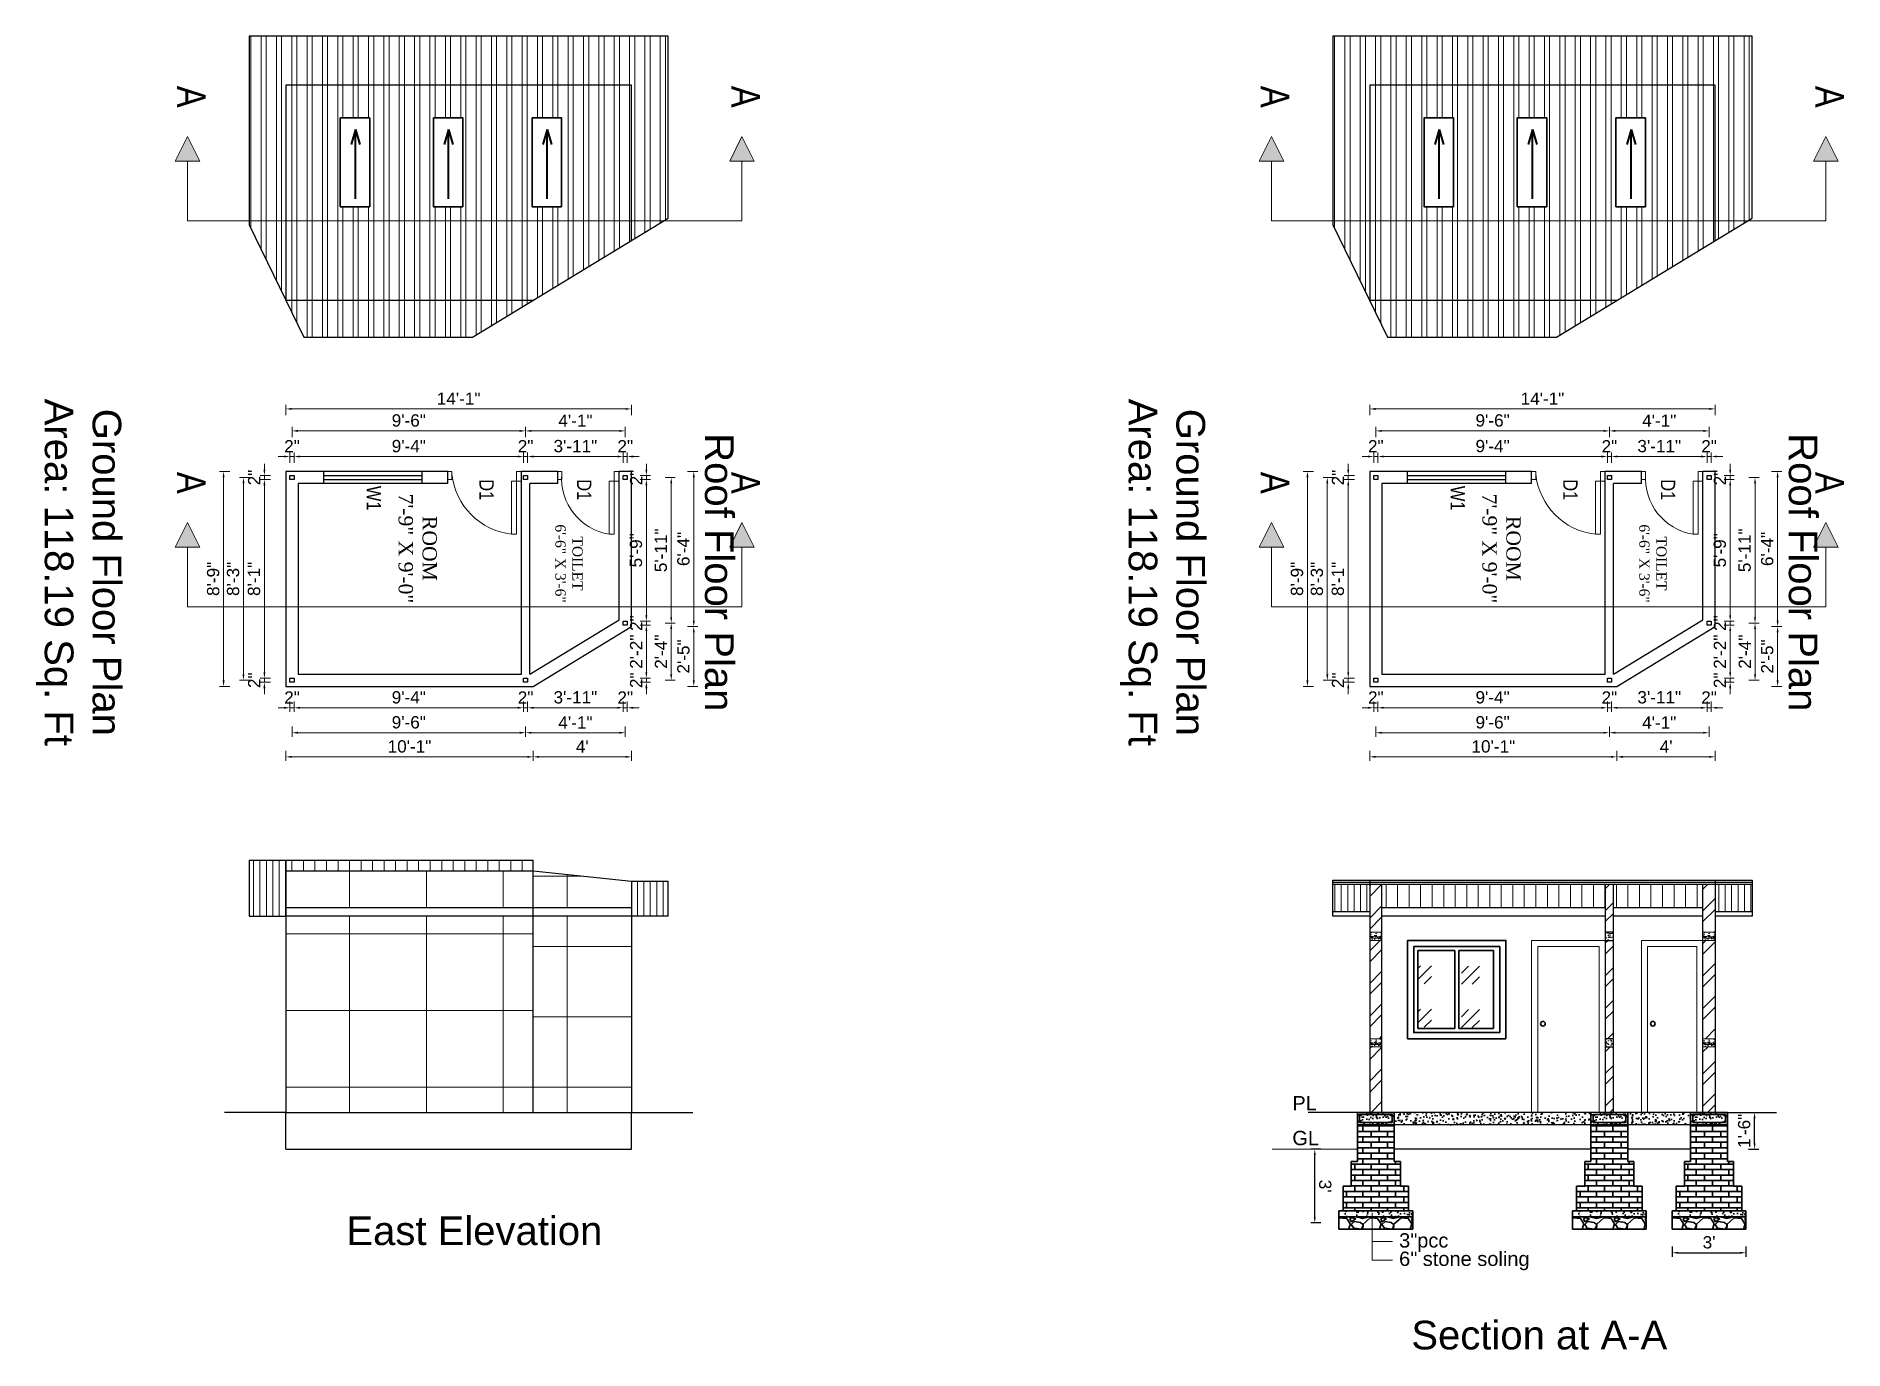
# Model space of a CAD drawing. Header units: inches. Extents: x 367408 to 422529, y -59171 to -41521.
# Drawn here: x 384259 to 385142, y -56641 to -55999 of the extents above; entities that cross this region are included whole.
import ezdxf

# ---------------------------------------------------------------- set-up
doc = ezdxf.new("R2010")
doc.units = ezdxf.units.IN
doc.header["$LTSCALE"] = 2
doc.header["$MEASUREMENT"] = 0
doc.header["$PDMODE"] = 34
doc.layers.get('0').update_dxf_attribs({"linetype": 'CONTINUOUS'})
doc.layers.get('DEFPOINTS').update_dxf_attribs({"color": 141, "linetype": 'CONTINUOUS'})
for name, color, linetype, lineweight in [('1', 7, 'CONTINUOUS', 13), ('DIM_LINE', 173, 'CONTINUOUS', 20), ('dimension', 160, 'CONTINUOUS', 15), ('door', 20, 'CONTINUOUS', 35), ('OUTLINE', 1, 'CONTINUOUS', 25), ('steps', 253, 'CONTINUOUS', 20), ('WALL - A', 1, 'CONTINUOUS', 40)]:
    doc.layers.add(name, color=color, linetype=linetype, lineweight=lineweight)
doc.styles.add('Lettring Text', font='arial.ttf')
doc.styles.get("Standard").update_dxf_attribs({"font": 'ARIALN.TTF'})
doc.dimstyles.new('Copy of Standard', dxfattribs={"dimtxt": 6, "dimasz": 2.875, "dimexe": 2, "dimexo": 4, "dimgap": 2, "dimtad": 1, "dimdec": 0, "dimrnd": 1, "dimzin": 0, "dimdsep": 46, "dimlunit": 4, "dimtxsty": 'Lettring Text', "dimcen": 0.1, "dimclrd": 7, "dimclre": 7, "dimclrt": 7, "dimazin": 0, "dimtfac": 0.645, "dimtdec": 0, "dimtmove": 1, "dimatfit": 0, "dimfxl": 3, "dimfxlon": 1, "dimtfillclr": 256, "dimtolj": 1, "dimtzin": 0, "dimlwd": -1, "dimlwe": -1, "dimarcsym": 2})
pattern_1 = [(90, (440619.285, 326144.9924), (-7.5, 2e-15), []), (90, (440621.785, 326147.4924), (-7.5, 2e-15), [])]
pattern_2 = [(90, (441148.629, 326144.9924), (-7.5, 2e-15), []), (90, (441151.129, 326147.4924), (-7.5, 2e-15), [])]
pattern_3 = [(228.0127875, (23868.1256, -25793.8953), (-120, -135), [2.01804, -199.7863207]), (184.96974073, (23866.7756, -25795.3953), (180, 15), [3.46302, -342.8388714]), (132.51044708, (23863.3256, -25795.6953), (150, -165), [2.44182, -241.74048894]), (267.273689, (23857.4756, -25799.4453), (15, 300), [3.15357, -312.2033706]), (292.83365418, (23857.3256, -25802.5953), (-75, 180), [3.092325, -306.1405969]), (357.273689, (23858.5256, -25805.4453), (-300, 15), [3.15357, -312.2033706]), (37.69424047, (23861.67557, -25805.5953), (-195, -150), [4.170435, -412.87272823]), (72.25532837, (23864.97557, -25803.0453), (105, 330), [3.93732, -389.79482245]), (121.42956562, (23866.1756, -25799.2953), (-120, 195), [3.16425, -313.26109665]), (175.2363583, (23864.5256, -25796.5953), (165, -15), [3.61248, -177.0114387]), (222.3974378, (23860.92557, -25796.29533), (-180, -165), [4.67172, -462.5006251]), (138.81407483, (23872.3256, -25799.5953), (-105, 90), [1.594515, -157.8576722]), (171.4692344, (23871.1256, -25798.5453), (195, -30), [3.033555, -300.32267124]), (225, (23868.126, -25798.095), (-2e-15, -15), [2.121315, -19.09188844]), (203.1985905, (23867.0756, -25796.2953), (75, 30), [1.14237, -113.0942266]), (291.8014095, (23866.0256, -25796.7453), (-15, 45), [1.615545, -79.1619271]), (30.9637565, (23866.6256, -25798.2453), (45, 30), [2.623935, -84.8403434]), (161.5650512, (23868.8756, -25796.8953), (30, -15), [1.897365, -45.5367999]), (16.38954033, (23857.3256, -25796.7453), (150, 45), [2.658, -263.1426772]), (70.34617594, (23859.8756, -25795.9953), (-60, -165), [2.229915, -220.7611162]), (293.1985905, (23868.8756, -25793.8953), (-30, 75), [2.284725, -111.9518716]), (343.61045967, (23869.7756, -25795.9953), (-150, 45), [2.658, -263.1426772]), (339.4439548, (23857.3256, -25806.0453), (-75, 30), [2.5632, -125.5968562]), (294.77514057, (23859.7256, -25806.9453), (-75, 165), [2.14767, -212.61964595]), (66.8014095, (23869.0256, -25808.8953), (30, 75), [2.284725, -111.9518716]), (17.35402464, (23869.9256, -25806.7953), (-195, -60), [2.514465, -248.9313542]), (69.4439548, (23861.6756, -25808.8953), (-30, -75), [1.2816, -126.8784562]), (101.3099325, (23868.1256, -25808.8953), (-15, 60), [0.76485, -75.7204427]), (165.9637565, (23867.9756, -25808.1453), (45, -15), [3.092325, -58.7542594]), (186.00900596, (23864.9756, -25807.3953), (150, 15), [2.86575, -283.7088476]), (303.6900675, (23866.6256, -25799.5953), (-15, 30), [2.16333, -51.91993913]), (353.15722659, (23867.82557, -25801.3953), (255, -30), [3.77691, -373.91343936]), (60.9453959, (23871.5756, -25801.8453), (-60, -105), [1.54434, -152.8901121]), (90, (23872.326, -25800.495), (-15, 15), [0.9, -14.1]), (120.25643716, (23864.6756, -25806.9453), (60, -105), [2.08386, -206.30279984]), (48.0127875, (23863.6256, -25805.1453), (120, 135), [4.03608, -197.7682807]), (0, (23866.326, -25802.145), (15, 15), [3.9, -11.1]), (325.30484647, (23870.2256, -25802.1453), (150, -105), [2.37171, -234.7991145]), (254.0546041, (23872.1756, -25803.4953), (-15, -60), [2.18403, -107.01761834]), (207.64597536, (23871.57557, -25805.5953), (-285, -150), [3.555975, -352.04211273]), (175.42607874, (23868.42557, -25807.2453), (-195, 15), [3.761985, -372.4361011])]
pattern_4 = [(50, (320585.4927, 59987.4594), (5.73808146, -0.50201708), [0.6, -6.6]), (355, (320585.493, 59987.4594), (-1.11001067, 6.01753707), [0.48, -5.28]), (100.4514, (320585.971, 59987.4176), (4.62807505, 5.51551634), [0.50992152, -5.6091369]), (46.1842, (320585.493, 59989.0594), (8.5379284, -1.3241521), [0.9, -9.9]), (96.6356, (320586.204, 59988.949), (7.47730164, 7.79294297), [0.7648823, -8.413704]), (351.1842, (320585.493, 59989.059), (7.47729556, 7.7929488), [0.72, -7.92]), (21, (320586.2927, 59988.6594), (4.77525642, -3.22095113), [0.6, -6.6]), (326, (320586.293, 59988.6594), (1.94652266, 5.80120036), [0.48, -5.28]), (71.4514, (320586.6906, 59988.391), (6.72178103, 2.58024397), [0.50992152, -5.6091369]), (37.5, (320585.4927, 59987.4594), (0.097278843, 2.66315083), [0, -5.216, 0, -5.36, 0, -5.3]), (7.5, (320585.4927, 59987.4594), (2.1045563, 3.155293695), [0, -3.056, 0, -5.096, 0, -2.02]), (327.5, (320583.7087, 59987.4594), (4.27057949, -0.180438974), [0, -2, 0, -6.24, 0, -8.28]), (317.5, (320582.9087, 59987.4594), (4.66548935, 0.80083986), [0, -2.6, 0, -4.144, 0, -5.88])]
pattern_5 = [(228.0127875, (24030.8895, -25793.8953), (-120, -135), [2.01804, -199.7863207]), (184.96974073, (24029.53953, -25795.3953), (180, 15), [3.46302, -342.8388714]), (132.51044708, (24026.0895, -25795.6953), (150, -165), [2.44182, -241.74048894]), (267.273689, (24020.2395, -25799.4453), (15, 300), [3.15357, -312.2033706]), (292.83365418, (24020.0895, -25802.5953), (-75, 180), [3.092325, -306.1405969]), (357.273689, (24021.2895, -25805.4453), (-300, 15), [3.15357, -312.2033706]), (37.69424047, (24024.43953, -25805.5953), (-195, -150), [4.170435, -412.87272823]), (72.25532837, (24027.73953, -25803.0453), (105, 330), [3.93732, -389.79482245]), (121.42956562, (24028.9395, -25799.2953), (-120, 195), [3.16425, -313.26109665]), (175.2363583, (24027.2895, -25796.5953), (165, -15), [3.61248, -177.0114387]), (222.3974378, (24023.68953, -25796.29533), (-180, -165), [4.67172, -462.5006251]), (138.81407483, (24035.0895, -25799.5953), (-105, 90), [1.594515, -157.8576722]), (171.4692344, (24033.8895, -25798.5453), (195, -30), [3.033555, -300.32267124]), (225, (24030.89, -25798.095), (-2e-15, -15), [2.121315, -19.09188844]), (203.1985905, (24029.8395, -25796.2953), (75, 30), [1.14237, -113.0942266]), (291.8014095, (24028.7895, -25796.7453), (-15, 45), [1.615545, -79.1619271]), (30.9637565, (24029.3895, -25798.2453), (45, 30), [2.623935, -84.8403434]), (161.5650512, (24031.6395, -25796.8953), (30, -15), [1.897365, -45.5367999]), (16.38954033, (24020.0895, -25796.7453), (150, 45), [2.658, -263.1426772]), (70.34617594, (24022.6395, -25795.9953), (-60, -165), [2.229915, -220.7611162]), (293.1985905, (24031.6395, -25793.8953), (-30, 75), [2.284725, -111.9518716]), (343.61045967, (24032.5395, -25795.9953), (-150, 45), [2.658, -263.1426772]), (339.4439548, (24020.0895, -25806.0453), (-75, 30), [2.5632, -125.5968562]), (294.77514057, (24022.4895, -25806.9453), (-75, 165), [2.14767, -212.61964595]), (66.8014095, (24031.7895, -25808.8953), (30, 75), [2.284725, -111.9518716]), (17.35402464, (24032.6895, -25806.7953), (-195, -60), [2.514465, -248.9313542]), (69.4439548, (24024.4395, -25808.8953), (-30, -75), [1.2816, -126.8784562]), (101.3099325, (24030.8895, -25808.8953), (-15, 60), [0.76485, -75.7204427]), (165.9637565, (24030.7395, -25808.1453), (45, -15), [3.092325, -58.7542594]), (186.00900596, (24027.7395, -25807.3953), (150, 15), [2.86575, -283.7088476]), (303.6900675, (24029.3895, -25799.5953), (-15, 30), [2.16333, -51.91993913]), (353.15722659, (24030.58953, -25801.3953), (255, -30), [3.77691, -373.91343936]), (60.9453959, (24034.3395, -25801.8453), (-60, -105), [1.54434, -152.8901121]), (90, (24035.09, -25800.495), (-15, 15), [0.9, -14.1]), (120.25643716, (24027.4395, -25806.9453), (60, -105), [2.08386, -206.30279984]), (48.0127875, (24026.3895, -25805.1453), (120, 135), [4.03608, -197.7682807]), (0, (24029.09, -25802.145), (15, 15), [3.9, -11.1]), (325.30484647, (24032.9895, -25802.1453), (150, -105), [2.37171, -234.7991145]), (254.0546041, (24034.9395, -25803.4953), (-15, -60), [2.18403, -107.01761834]), (207.64597536, (24034.33953, -25805.5953), (-285, -150), [3.555975, -352.04211273]), (175.42607874, (24031.18953, -25807.2453), (-195, 15), [3.761985, -372.4361011])]
pattern_6 = [(50, (320748.2567, 59987.4594), (5.73808146, -0.50201708), [0.6, -6.6]), (355, (320748.2567, 59987.4594), (-1.11001067, 6.01753707), [0.48, -5.28]), (100.4514, (320748.735, 59987.4176), (4.62807505, 5.51551634), [0.50992152, -5.6091369]), (46.1842, (320748.257, 59989.0594), (8.5379284, -1.3241521), [0.9, -9.9]), (96.6356, (320748.968, 59988.949), (7.47730164, 7.79294297), [0.7648823, -8.413704]), (351.1842, (320748.257, 59989.059), (7.47729556, 7.7929488), [0.72, -7.92]), (21, (320749.0567, 59988.6594), (4.77525642, -3.22095113), [0.6, -6.6]), (326, (320749.0567, 59988.6594), (1.94652266, 5.80120036), [0.48, -5.28]), (71.4514, (320749.4546, 59988.391), (6.72178103, 2.58024397), [0.50992152, -5.6091369]), (37.5, (320748.2567, 59987.4594), (0.097278843, 2.66315083), [0, -5.216, 0, -5.36, 0, -5.3]), (7.5, (320748.2567, 59987.4594), (2.1045563, 3.155293695), [0, -3.056, 0, -5.096, 0, -2.02]), (327.5, (320746.4727, 59987.4594), (4.27057949, -0.180438974), [0, -2, 0, -6.24, 0, -8.28]), (317.5, (320745.6727, 59987.4594), (4.66548935, 0.80083986), [0, -2.6, 0, -4.144, 0, -5.88])]
pattern_7 = [(228.0127875, (23982.2081, -25793.8953), (-120, -135), [2.01804, -199.7863207]), (184.96974073, (23980.8581, -25795.3953), (180, 15), [3.46302, -342.8388714]), (132.51044708, (23977.4081, -25795.6953), (150, -165), [2.44182, -241.74048894]), (267.273689, (23971.5581, -25799.4453), (15, 300), [3.15357, -312.2033706]), (292.83365418, (23971.4081, -25802.5953), (-75, 180), [3.092325, -306.1405969]), (357.273689, (23972.6081, -25805.4453), (-300, 15), [3.15357, -312.2033706]), (37.69424047, (23975.75813, -25805.5953), (-195, -150), [4.170435, -412.87272823]), (72.25532837, (23979.0581, -25803.0453), (105, 330), [3.93732, -389.79482245]), (121.42956562, (23980.2581, -25799.2953), (-120, 195), [3.16425, -313.26109665]), (175.2363583, (23978.6081, -25796.5953), (165, -15), [3.61248, -177.0114387]), (222.3974378, (23975.00813, -25796.29533), (-180, -165), [4.67172, -462.5006251]), (138.81407483, (23986.4081, -25799.5953), (-105, 90), [1.594515, -157.8576722]), (171.4692344, (23985.2081, -25798.5453), (195, -30), [3.033555, -300.32267124]), (225, (23982.208, -25798.095), (-2e-15, -15), [2.121315, -19.09188844]), (203.1985905, (23981.1581, -25796.2953), (75, 30), [1.14237, -113.0942266]), (291.8014095, (23980.108, -25796.7453), (-15, 45), [1.615545, -79.1619271]), (30.9637565, (23980.708, -25798.2453), (45, 30), [2.623935, -84.8403434]), (161.5650512, (23982.958, -25796.8953), (30, -15), [1.897365, -45.5367999]), (16.38954033, (23971.4081, -25796.7453), (150, 45), [2.658, -263.1426772]), (70.34617594, (23973.9581, -25795.9953), (-60, -165), [2.229915, -220.7611162]), (293.1985905, (23982.9581, -25793.8953), (-30, 75), [2.284725, -111.9518716]), (343.61045967, (23983.8581, -25795.9953), (-150, 45), [2.658, -263.1426772]), (339.4439548, (23971.4081, -25806.0453), (-75, 30), [2.5632, -125.5968562]), (294.77514057, (23973.8081, -25806.9453), (-75, 165), [2.14767, -212.61964595]), (66.8014095, (23983.1081, -25808.8953), (30, 75), [2.284725, -111.9518716]), (17.35402464, (23984.0081, -25806.7953), (-195, -60), [2.514465, -248.9313542]), (69.4439548, (23975.7581, -25808.8953), (-30, -75), [1.2816, -126.8784562]), (101.3099325, (23982.208, -25808.8953), (-15, 60), [0.76485, -75.7204427]), (165.9637565, (23982.058, -25808.1453), (45, -15), [3.092325, -58.7542594]), (186.00900596, (23979.0581, -25807.3953), (150, 15), [2.86575, -283.7088476]), (303.6900675, (23980.708, -25799.5953), (-15, 30), [2.16333, -51.91993913]), (353.15722659, (23981.9081, -25801.3953), (255, -30), [3.77691, -373.91343936]), (60.9453959, (23985.6581, -25801.8453), (-60, -105), [1.54434, -152.8901121]), (90, (23986.408, -25800.495), (-15, 15), [0.9, -14.1]), (120.25643716, (23978.7581, -25806.9453), (60, -105), [2.08386, -206.30279984]), (48.0127875, (23977.7081, -25805.1453), (120, 135), [4.03608, -197.7682807]), (0, (23980.408, -25802.145), (15, 15), [3.9, -11.1]), (325.30484647, (23984.3081, -25802.1453), (150, -105), [2.37171, -234.7991145]), (254.0546041, (23986.2581, -25803.4953), (-15, -60), [2.18403, -107.01761834]), (207.64597536, (23985.6581, -25805.5953), (-285, -150), [3.555975, -352.04211273]), (175.42607874, (23982.5081, -25807.2453), (-195, 15), [3.761985, -372.4361011])]
pattern_8 = [(50, (320699.5753, 59987.4594), (5.73808146, -0.50201708), [0.6, -6.6]), (355, (320699.575, 59987.4594), (-1.11001067, 6.01753707), [0.48, -5.28]), (100.4514, (320700.0534, 59987.4176), (4.62807505, 5.51551634), [0.50992152, -5.6091369]), (46.1842, (320699.575, 59989.0594), (8.5379284, -1.3241521), [0.9, -9.9]), (96.6356, (320700.287, 59988.949), (7.47730164, 7.79294297), [0.7648823, -8.413704]), (351.1842, (320699.575, 59989.059), (7.47729556, 7.7929488), [0.72, -7.92]), (21, (320700.3753, 59988.6594), (4.77525642, -3.22095113), [0.6, -6.6]), (326, (320700.375, 59988.6594), (1.94652266, 5.80120036), [0.48, -5.28]), (71.4514, (320700.773, 59988.391), (6.72178103, 2.58024397), [0.50992152, -5.6091369]), (37.5, (320699.5753, 59987.4594), (0.097278843, 2.66315083), [0, -5.216, 0, -5.36, 0, -5.3]), (7.5, (320699.5753, 59987.4594), (2.1045563, 3.155293695), [0, -3.056, 0, -5.096, 0, -2.02]), (327.5, (320697.7913, 59987.4594), (4.27057949, -0.180438974), [0, -2, 0, -6.24, 0, -8.28]), (317.5, (320696.9913, 59987.4594), (4.66548935, 0.80083986), [0, -2.6, 0, -4.144, 0, -5.88])]
pattern_9 = [(50, (0, 0), (3.586300913, -0.313760675), [0.375, -4.125]), (355, (0, 0), (-0.693756668, 3.76096067), [0.3, -3.3]), (100.4514445, (0.299, -0.026), (2.892544234, 3.447199955), [0.31870096, -3.50571056]), (46.1842, (0, 1), (5.336206653, -0.827596404), [0.5625, -6.1875]), (96.6356355, (0.4447, 0.931), (4.67330973, 4.870593004), [0.47805171, -5.2585688]), (351.184164, (0, 1), (4.673309725, 4.870593), [0.45, -4.950000005]), (21, (0.5, 0.75), (2.98453526, -2.013094453), [0.375, -4.125]), (326, (0.5, 0.75), (1.21657666, 3.625750225), [0.3, -3.3]), (71.4514447, (0.7487, 0.5822), (4.201111884, 1.612655764), [0.31870095, -3.50571056]), (37.5, (0, 0), (0.0607992766, 1.664469269), [0, -3.26, 0, -3.35, 0, -3.3125]), (7.5, (0, 0), (1.315347687, 1.9720585594), [0, -1.91, 0, -3.185, 0, -1.2625]), (327.5, (-1.115, 0), (2.669112181, -0.1127743587), [0, -1.25, 0, -3.9, 0, -5.175]), (317.5, (-1.615, 0), (2.915930847, 0.500524912), [0, -1.625, 0, -2.59, 0, -3.675])]
pattern_10 = [(50, (0, 0), (5.73808146, -0.50201708), [0.6, -6.6]), (355, (0, 0), (-1.11001067, 6.01753707), [0.48, -5.28]), (100.4514445, (0.478, -0.042), (4.62807077, 5.51551993), [0.50992154, -5.6091369]), (46.1842, (0, 1.6), (8.53793065, -1.32415425), [0.9, -9.9]), (96.6356355, (0.7115, 1.49), (7.47729557, 7.7929488), [0.76488274, -8.41371008]), (351.184164, (0, 1.6), (7.47729556, 7.7929488), [0.72, -7.92]), (21, (0.8, 1.2), (4.775256417, -3.220951125), [0.6, -6.6]), (326, (0.8, 1.2), (1.946522655, 5.80120036), [0.48, -5.28]), (71.4514447, (1.198, 0.9316), (6.72177901, 2.58024922), [0.50992152, -5.6091369]), (37.5, (0, 0), (0.097278843, 2.663150831), [0, -5.216, 0, -5.36, 0, -5.3]), (7.5, (0, 0), (2.1045563, 3.155293695), [0, -3.056, 0, -5.096, 0, -2.02]), (327.5, (-1.784, 0), (4.270579489, -0.180438974), [0, -2, 0, -6.24, 0, -8.28]), (317.5, (-2.584, 0), (4.665489355, 0.80083986), [0, -2.6, 0, -4.144, 0, -5.88])]

msp = doc.modelspace()

# ---------------------------------------------------------------- texts
at = {"color": 7, "linetype": 'ByBlock', "lineweight": 5, "char_height": 14, "rotation": 270}
for s, insert, width, attachment_point in [('A', (384328.21, -56034.12), 26.5803, 9), ('A', (384598.98, -56034.12), 26.5803, 9), ('A', (384857.56, -56034.12), 26.5803, 9), ('A', (385128.32, -56034.12), 26.5803, 9), ('{\\fArial CE|b0|i0|c238|p34;Ground Floor Plan\\PArea: \\fArial CE|b0|i0|c0|p34;118.19\\fArial CE|b0|i0|c238|p34; Sq. Ft}', (384280.22, -56261.01), 235.547, 5), ('{\\fArial CE|b0|i0|c238|p34;Ground Floor Plan\\PArea: \\fArial CE|b0|i0|c0|p34;118.19\\fArial CE|b0|i0|c238|p34; Sq. Ft}', (384809.57, -56261.01), 235.547, 5), ('{\\fArial CE|b0|i0|c0|p34;Roof\\fArial CE|b0|i0|c238|p34; Floor Plan}', (384593.01, -56261.01), 235.547, 5), ('{\\fArial CE|b0|i0|c0|p34;Roof\\fArial CE|b0|i0|c238|p34; Floor Plan}', (385122.35, -56261.01), 235.547, 5), ('A', (384328.21, -56222.65), 26.5803, 9), ('A', (384598.98, -56222.65), 26.5803, 9), ('A', (384857.56, -56222.65), 26.5803, 9), ('A', (385128.32, -56222.65), 26.5803, 9)]:
    msp.add_mtext(s, dxfattribs=dict(at, insert=insert, width=width, attachment_point=attachment_point))
at = {"color": 7, "linetype": 'ByBlock', "lineweight": 5}
for s, insert, char_height, width, attachment_point in [('{\\fArial CE|b0|i0|c0|p34;PL}', (384872.96, -56516.73), 7, 174.1012, 1), ('{\\fArial CE|b0|i0|c0|p34;GL}', (384872.96, -56533.78), 7, 174.1012, 1), ('{\\fArial CE|b0|i0|c0|p34;East Elevation}', (384473.46, -56582.65), 14, 235.547, 5), ("{\\fArial CE|b0|i0|c238|p34;3'}'{\\fArial CE|b0|i0|c238|p34;pcc}", (384925.1, -56583.75), 7, 174.1012, 1), ("{\\fArial CE|b0|i0|c0|p34;6\\fArial CE|b0|i0|c238|p34;'}'{\\fArial CE|b0|i0|c238|p34; \\fArial CE|b0|i0|c0|p34;stone\\fArial CE|b0|i0|c238|p34; soling}", (384925.1, -56592.75), 7, 174.1012, 1), ('{\\fArial CE|b0|i0|c0|p34;Section at A-A}', (384993.58, -56633.61), 14, 235.547, 5)]:
    msp.add_mtext(s, dxfattribs=dict(at, insert=insert, char_height=char_height, width=width, attachment_point=attachment_point))
at = {"layer": 'steps', "color": 7, "ltscale": 0.3, "char_height": 7, "attachment_point": 8, "rotation": 270}
for s, insert in [('W1', (384420.87, -56224.8)), ('{\\W1;D1}', (384475.94, -56220.7)), ('{\\W1;D1}', (384523.62, -56220.7)), ('W1', (384950.21, -56224.8)), ('{\\W1;D1}', (385005.28, -56220.7)), ('{\\W1;D1}', (385052.96, -56220.7))]:
    msp.add_mtext_dynamic_manual_height_columns(s, width=18.6213, gutter_width=40, heights=[0], dxfattribs=dict(at, insert=insert))
at = {"layer": 'steps', "color": 7, "ltscale": 0.3, "attachment_point": 2, "rotation": 270}
for s, insert, char_height, width in [('{\\fTimes New Roman|b0|i0|c0|p18;ROOM \\P7\'-9" X 9\'-0"}', (384455.15, -56249.35), 7, 72.2596), ('{\\fTimes New Roman|b0|i0|c0|p18;ROOM \\P7\'-9" X 9\'-0"}', (384984.49, -56249.35), 7, 72.2596), ('{\\fTimes New Roman|b0|i0|c0|p18;TOILET\\P6\'-6" X 3\'-6"}', (384526.38, -56256.73), 5, 55.268), ('{\\fTimes New Roman|b0|i0|c0|p18;TOILET\\P6\'-6" X 3\'-6"}', (385055.73, -56256.73), 5, 55.268)]:
    msp.add_mtext(s, dxfattribs=dict(at, insert=insert, char_height=char_height, width=width))

# ---------------------------------------------------------------- blocks, each defined once
blk = doc.blocks.new('*D939')
at = {"layer": 'DEFPOINTS', "color": 0, "ltscale": 0.5, "transparency": 16777216}
for p in [(384548.16, -56213.72), (384548.16, -56215.72), (384557.47, -56215.72)]:
    blk.add_point(p, dxfattribs=at)
at = {"layer": 'steps', "color": 7, "ltscale": 0.5, "transparency": 16777216}
for p, q in [((384557.47, -56210.84), (384557.47, -56207.97)), ((384554.47, -56213.72), (384559.47, -56213.72)), ((384554.47, -56215.72), (384559.47, -56215.72)), ((384557.47, -56213.72), (384557.47, -56215.72)), ((384557.47, -56218.59), (384557.47, -56221.47))]:
    blk.add_line(p, q, dxfattribs=at)
for points in [[(384556.99, -56210.84), (384557.95, -56210.84), (384557.47, -56213.72)], [(384556.99, -56218.59), (384557.95, -56218.59), (384557.47, -56215.72)]]:
    blk.add_solid(points, dxfattribs=at)
at = {"layer": 'steps', "color": 7, "ltscale": 0.5, "transparency": 16777216, "insert": (384552.46, -56214.72), "char_height": 6, "attachment_point": 5, "rotation": 90, "style": 'Lettring Text'}
blk.add_mtext('\\A1;2"', dxfattribs=at)
blk = doc.blocks.new('*D940')
at = {"layer": 'DEFPOINTS', "color": 0, "ltscale": 0.5, "transparency": 16777216}
for p in [(384548.16, -56215.72), (384548.16, -56284.83), (384557.47, -56284.83)]:
    blk.add_point(p, dxfattribs=at)
at = {"layer": 'steps', "color": 7, "ltscale": 0.5, "transparency": 16777216}
for p, q in [((384554.47, -56215.72), (384559.47, -56215.72)), ((384557.47, -56218.59), (384557.47, -56281.96)), ((384554.47, -56284.83), (384559.47, -56284.83))]:
    blk.add_line(p, q, dxfattribs=at)
for points in [[(384556.99, -56218.59), (384557.95, -56218.59), (384557.47, -56215.72)], [(384556.99, -56281.96), (384557.95, -56281.96), (384557.47, -56284.83)]]:
    blk.add_solid(points, dxfattribs=at)
at = {"layer": 'steps', "color": 7, "ltscale": 0.5, "transparency": 16777216, "insert": (384552.4, -56250.27), "char_height": 6, "attachment_point": 5, "rotation": 90, "style": 'Lettring Text'}
blk.add_mtext('\\A1;5\'-9"', dxfattribs=at)
blk = doc.blocks.new('*D941')
at = {"layer": 'DEFPOINTS', "color": 0, "ltscale": 0.5, "transparency": 16777216}
for p in [(384548.16, -56284.83), (384548.16, -56286.83), (384557.47, -56286.83)]:
    blk.add_point(p, dxfattribs=at)
at = {"layer": 'steps', "color": 7, "ltscale": 0.5, "transparency": 16777216}
for p, q in [((384557.47, -56281.96), (384557.47, -56279.08)), ((384554.47, -56284.83), (384559.47, -56284.83)), ((384554.47, -56286.83), (384559.47, -56286.83)), ((384557.47, -56284.83), (384557.47, -56286.83)), ((384557.47, -56289.71), (384557.47, -56292.58))]:
    blk.add_line(p, q, dxfattribs=at)
for points in [[(384556.99, -56281.96), (384557.95, -56281.96), (384557.47, -56284.83)], [(384556.99, -56289.71), (384557.95, -56289.71), (384557.47, -56286.83)]]:
    blk.add_solid(points, dxfattribs=at)
at = {"layer": 'steps', "color": 7, "ltscale": 0.5, "transparency": 16777216, "insert": (384552.46, -56285.83), "char_height": 6, "attachment_point": 5, "rotation": 90, "style": 'Lettring Text'}
blk.add_mtext('\\A1;2"', dxfattribs=at)
blk = doc.blocks.new('*D942')
at = {"layer": 'DEFPOINTS', "color": 0, "ltscale": 0.5, "transparency": 16777216}
for p in [(384547.16, -56214.72), (384547.16, -56285.83), (384569.61, -56285.83)]:
    blk.add_point(p, dxfattribs=at)
at = {"layer": 'steps', "color": 7, "ltscale": 0.5, "transparency": 16777216}
for p, q in [((384566.61, -56214.72), (384571.61, -56214.72)), ((384569.61, -56217.59), (384569.61, -56282.96)), ((384566.61, -56285.83), (384571.61, -56285.83))]:
    blk.add_line(p, q, dxfattribs=at)
for points in [[(384569.13, -56217.59), (384570.09, -56217.59), (384569.61, -56214.72)], [(384569.13, -56282.96), (384570.09, -56282.96), (384569.61, -56285.83)]]:
    blk.add_solid(points, dxfattribs=at)
at = {"layer": 'steps', "color": 7, "ltscale": 0.5, "transparency": 16777216, "insert": (384564.55, -56250.27), "char_height": 6, "attachment_point": 5, "rotation": 90, "style": 'Lettring Text'}
blk.add_mtext('\\A1;5\'-11"', dxfattribs=at)
blk = doc.blocks.new('*D943')
at = {"layer": 'DEFPOINTS', "color": 0, "ltscale": 0.5, "transparency": 16777216}
for p in [(384550.16, -56211.72), (384580.63, -56211.72), (384550.16, -56287.52)]:
    blk.add_point(p, dxfattribs=at)
at = {"layer": 'steps', "color": 7, "ltscale": 0.5, "transparency": 16777216}
for p, q in [((384577.63, -56211.72), (384582.63, -56211.72)), ((384580.63, -56284.65), (384580.63, -56214.59)), ((384577.63, -56287.52), (384582.63, -56287.52))]:
    blk.add_line(p, q, dxfattribs=at)
for points in [[(384580.15, -56214.59), (384581.11, -56214.59), (384580.63, -56211.72)], [(384580.15, -56284.65), (384581.11, -56284.65), (384580.63, -56287.52)]]:
    blk.add_solid(points, dxfattribs=at)
at = {"layer": 'steps', "color": 7, "ltscale": 0.5, "transparency": 16777216, "insert": (384575.57, -56249.62), "char_height": 6, "attachment_point": 5, "rotation": 90, "style": 'Lettring Text'}
blk.add_mtext('\\A1;6\'-4"', dxfattribs=at)
blk = doc.blocks.new('*D944')
at = {"layer": 'DEFPOINTS', "color": 0, "ltscale": 0.5, "transparency": 16777216}
for p in [(384546.16, -56204.47), (384546.16, -56213.72), (384548.16, -56213.72)]:
    blk.add_point(p, dxfattribs=at)
at = {"layer": 'steps', "color": 7, "ltscale": 0.5, "transparency": 16777216}
for p, q in [((384546.16, -56207.47), (384546.16, -56202.47)), ((384548.16, -56207.47), (384548.16, -56202.47)), ((384543.28, -56204.47), (384540.41, -56204.47)), ((384548.16, -56204.47), (384546.16, -56204.47)), ((384551.03, -56204.47), (384553.91, -56204.47))]:
    blk.add_line(p, q, dxfattribs=at)
for points in [[(384543.28, -56203.99), (384543.28, -56204.95), (384546.16, -56204.47)], [(384551.03, -56203.99), (384551.03, -56204.95), (384548.16, -56204.47)]]:
    blk.add_solid(points, dxfattribs=at)
at = {"layer": 'steps', "color": 7, "ltscale": 0.5, "transparency": 16777216, "insert": (384547.16, -56199.46), "char_height": 6, "attachment_point": 5, "style": 'Lettring Text'}
blk.add_mtext('\\A1;2"', dxfattribs=at)
blk = doc.blocks.new('*D945')
at = {"layer": 'DEFPOINTS', "color": 0, "ltscale": 0.5, "transparency": 16777216}
for p in [(384499.48, -56204.47), (384499.48, -56213.72), (384546.16, -56213.72)]:
    blk.add_point(p, dxfattribs=at)
at = {"layer": 'steps', "color": 7, "ltscale": 0.5, "transparency": 16777216}
for p, q in [((384499.48, -56207.47), (384499.48, -56202.47)), ((384546.16, -56207.47), (384546.16, -56202.47)), ((384543.28, -56204.47), (384502.35, -56204.47))]:
    blk.add_line(p, q, dxfattribs=at)
for points in [[(384502.35, -56203.99), (384502.35, -56204.95), (384499.48, -56204.47)], [(384543.28, -56203.99), (384543.28, -56204.95), (384546.16, -56204.47)]]:
    blk.add_solid(points, dxfattribs=at)
at = {"layer": 'steps', "color": 7, "ltscale": 0.5, "transparency": 16777216, "insert": (384522.82, -56199.41), "char_height": 6, "attachment_point": 5, "style": 'Lettring Text'}
blk.add_mtext('\\A1;3\'-11"', dxfattribs=at)
blk = doc.blocks.new('*D946')
at = {"layer": 'DEFPOINTS', "color": 0, "ltscale": 0.5, "transparency": 16777216}
for p in [(384497.48, -56204.47), (384497.48, -56213.72), (384499.48, -56213.72)]:
    blk.add_point(p, dxfattribs=at)
at = {"layer": 'steps', "color": 7, "ltscale": 0.5, "transparency": 16777216}
for p, q in [((384497.48, -56207.47), (384497.48, -56202.47)), ((384499.48, -56207.47), (384499.48, -56202.47)), ((384494.6, -56204.47), (384491.73, -56204.47)), ((384499.48, -56204.47), (384497.48, -56204.47)), ((384502.35, -56204.47), (384505.23, -56204.47))]:
    blk.add_line(p, q, dxfattribs=at)
for points in [[(384494.6, -56203.99), (384494.6, -56204.95), (384497.48, -56204.47)], [(384502.35, -56203.99), (384502.35, -56204.95), (384499.48, -56204.47)]]:
    blk.add_solid(points, dxfattribs=at)
at = {"layer": 'steps', "color": 7, "ltscale": 0.5, "transparency": 16777216, "insert": (384498.48, -56199.46), "char_height": 6, "attachment_point": 5, "style": 'Lettring Text'}
blk.add_mtext('\\A1;2"', dxfattribs=at)
blk = doc.blocks.new('*D947')
at = {"layer": 'DEFPOINTS', "color": 0, "ltscale": 0.5, "transparency": 16777216}
for p in [(384385.4, -56204.47), (384385.4, -56213.72), (384497.48, -56213.72)]:
    blk.add_point(p, dxfattribs=at)
at = {"layer": 'steps', "color": 7, "ltscale": 0.5, "transparency": 16777216}
for p, q in [((384385.4, -56207.47), (384385.4, -56202.47)), ((384497.48, -56207.47), (384497.48, -56202.47)), ((384494.6, -56204.47), (384388.27, -56204.47))]:
    blk.add_line(p, q, dxfattribs=at)
for points in [[(384388.27, -56203.99), (384388.27, -56204.95), (384385.4, -56204.47)], [(384494.6, -56203.99), (384494.6, -56204.95), (384497.48, -56204.47)]]:
    blk.add_solid(points, dxfattribs=at)
at = {"layer": 'steps', "color": 7, "ltscale": 0.5, "transparency": 16777216, "insert": (384441.44, -56199.41), "char_height": 6, "attachment_point": 5, "style": 'Lettring Text'}
blk.add_mtext('\\A1;9\'-4"', dxfattribs=at)
blk = doc.blocks.new('*D948')
at = {"layer": 'DEFPOINTS', "color": 0, "ltscale": 0.5, "transparency": 16777216}
for p in [(384383.4, -56204.47), (384383.4, -56213.72), (384385.4, -56213.72)]:
    blk.add_point(p, dxfattribs=at)
at = {"layer": 'steps', "color": 7, "ltscale": 0.5, "transparency": 16777216}
for p, q in [((384383.4, -56207.47), (384383.4, -56202.47)), ((384385.4, -56207.47), (384385.4, -56202.47)), ((384380.52, -56204.47), (384377.65, -56204.47)), ((384385.4, -56204.47), (384383.4, -56204.47)), ((384388.27, -56204.47), (384391.15, -56204.47))]:
    blk.add_line(p, q, dxfattribs=at)
for points in [[(384380.52, -56203.99), (384380.52, -56204.95), (384383.4, -56204.47)], [(384388.27, -56203.99), (384388.27, -56204.95), (384385.4, -56204.47)]]:
    blk.add_solid(points, dxfattribs=at)
at = {"layer": 'steps', "color": 7, "ltscale": 0.5, "transparency": 16777216, "insert": (384384.4, -56199.46), "char_height": 6, "attachment_point": 5, "style": 'Lettring Text'}
blk.add_mtext('\\A1;2"', dxfattribs=at)
blk = doc.blocks.new('*D949')
at = {"layer": 'DEFPOINTS', "color": 0, "ltscale": 0.5, "transparency": 16777216}
for p in [(384498.48, -56191.96), (384384.4, -56214.72), (384498.48, -56214.72)]:
    blk.add_point(p, dxfattribs=at)
at = {"layer": 'steps', "color": 7, "ltscale": 0.5, "transparency": 16777216}
for p, q in [((384384.4, -56194.96), (384384.4, -56189.96)), ((384387.27, -56191.96), (384495.6, -56191.96)), ((384498.48, -56194.96), (384498.48, -56189.96))]:
    blk.add_line(p, q, dxfattribs=at)
for points in [[(384387.27, -56191.48), (384387.27, -56192.44), (384384.4, -56191.96)], [(384495.6, -56191.48), (384495.6, -56192.44), (384498.48, -56191.96)]]:
    blk.add_solid(points, dxfattribs=at)
at = {"layer": 'steps', "color": 7, "ltscale": 0.5, "transparency": 16777216, "insert": (384441.44, -56186.89), "char_height": 6, "attachment_point": 5, "style": 'Lettring Text'}
blk.add_mtext('\\A1;9\'-6"', dxfattribs=at)
blk = doc.blocks.new('*D950')
at = {"layer": 'DEFPOINTS', "color": 0, "ltscale": 0.5, "transparency": 16777216}
for p in [(384550.16, -56181.22), (384381.4, -56211.72), (384550.16, -56211.72)]:
    blk.add_point(p, dxfattribs=at)
at = {"layer": 'steps', "color": 7, "ltscale": 0.5, "transparency": 16777216}
for p, q in [((384381.4, -56184.22), (384381.4, -56179.22)), ((384384.27, -56181.22), (384547.28, -56181.22)), ((384550.16, -56184.22), (384550.16, -56179.22))]:
    blk.add_line(p, q, dxfattribs=at)
for points in [[(384384.27, -56180.75), (384384.27, -56181.7), (384381.4, -56181.22)], [(384547.28, -56180.75), (384547.28, -56181.7), (384550.16, -56181.22)]]:
    blk.add_solid(points, dxfattribs=at)
at = {"layer": 'steps', "color": 7, "ltscale": 0.5, "transparency": 16777216, "insert": (384465.78, -56176.21), "char_height": 6, "attachment_point": 5, "style": 'Lettring Text'}
blk.add_mtext('\\A1;14\'-1"', dxfattribs=at)
blk = doc.blocks.new('*D951')
at = {"layer": 'DEFPOINTS', "color": 0, "ltscale": 0.5, "transparency": 16777216}
for p in [(384547.16, -56191.96), (384498.48, -56214.72), (384547.16, -56214.72)]:
    blk.add_point(p, dxfattribs=at)
at = {"layer": 'steps', "color": 7, "ltscale": 0.5, "transparency": 16777216}
for p, q in [((384498.48, -56194.96), (384498.48, -56189.96)), ((384501.35, -56191.96), (384544.28, -56191.96)), ((384547.16, -56194.96), (384547.16, -56189.96))]:
    blk.add_line(p, q, dxfattribs=at)
for points in [[(384501.35, -56191.48), (384501.35, -56192.44), (384498.48, -56191.96)], [(384544.28, -56191.48), (384544.28, -56192.44), (384547.16, -56191.96)]]:
    blk.add_solid(points, dxfattribs=at)
at = {"layer": 'steps', "color": 7, "ltscale": 0.5, "transparency": 16777216, "insert": (384522.82, -56186.95), "char_height": 6, "attachment_point": 5, "style": 'Lettring Text'}
blk.add_mtext('\\A1;4\'-1"', dxfattribs=at)
blk = doc.blocks.new('*D952')
at = {"layer": 'DEFPOINTS', "color": 0, "ltscale": 0.5, "transparency": 16777216}
for p in [(384370.92, -56215.72), (384383.4, -56213.72), (384383.4, -56215.72)]:
    blk.add_point(p, dxfattribs=at)
at = {"layer": 'steps', "color": 7, "ltscale": 0.5, "transparency": 16777216}
for p, q in [((384370.92, -56210.84), (384370.92, -56207.97)), ((384373.92, -56213.72), (384368.92, -56213.72)), ((384373.92, -56215.72), (384368.92, -56215.72)), ((384370.92, -56213.72), (384370.92, -56215.72)), ((384370.92, -56218.59), (384370.92, -56221.47))]:
    blk.add_line(p, q, dxfattribs=at)
for points in [[(384370.45, -56210.84), (384371.4, -56210.84), (384370.92, -56213.72)], [(384370.45, -56218.59), (384371.4, -56218.59), (384370.92, -56215.72)]]:
    blk.add_solid(points, dxfattribs=at)
at = {"layer": 'steps', "color": 7, "ltscale": 0.5, "transparency": 16777216, "insert": (384365.91, -56214.72), "char_height": 6, "attachment_point": 5, "rotation": 90, "style": 'Lettring Text'}
blk.add_mtext('\\A1;2"', dxfattribs=at)
blk = doc.blocks.new('*D953')
at = {"layer": 'DEFPOINTS', "color": 0, "ltscale": 0.5, "transparency": 16777216}
for p in [(384383.4, -56215.72), (384370.92, -56312.72), (384383.4, -56312.72)]:
    blk.add_point(p, dxfattribs=at)
at = {"layer": 'steps', "color": 7, "ltscale": 0.5, "transparency": 16777216}
for p, q in [((384373.92, -56215.72), (384368.92, -56215.72)), ((384370.92, -56218.59), (384370.92, -56309.84)), ((384373.92, -56312.72), (384368.92, -56312.72))]:
    blk.add_line(p, q, dxfattribs=at)
for points in [[(384370.45, -56218.59), (384371.4, -56218.59), (384370.92, -56215.72)], [(384370.45, -56309.84), (384371.4, -56309.84), (384370.92, -56312.72)]]:
    blk.add_solid(points, dxfattribs=at)
at = {"layer": 'steps', "color": 7, "ltscale": 0.5, "transparency": 16777216, "insert": (384365.86, -56264.22), "char_height": 6, "attachment_point": 5, "rotation": 90, "style": 'Lettring Text'}
blk.add_mtext('\\A1;8\'-1"', dxfattribs=at)
blk = doc.blocks.new('*D954')
at = {"layer": 'DEFPOINTS', "color": 0, "ltscale": 0.5, "transparency": 16777216}
for p in [(384370.92, -56314.72), (384383.4, -56312.72), (384383.4, -56314.72)]:
    blk.add_point(p, dxfattribs=at)
at = {"layer": 'steps', "color": 7, "ltscale": 0.5, "transparency": 16777216}
for p, q in [((384370.92, -56309.84), (384370.92, -56306.97)), ((384373.92, -56312.72), (384368.92, -56312.72)), ((384373.92, -56314.72), (384368.92, -56314.72)), ((384370.92, -56312.72), (384370.92, -56314.72)), ((384370.92, -56317.59), (384370.92, -56320.47))]:
    blk.add_line(p, q, dxfattribs=at)
for points in [[(384370.45, -56309.84), (384371.4, -56309.84), (384370.92, -56312.72)], [(384370.45, -56317.59), (384371.4, -56317.59), (384370.92, -56314.72)]]:
    blk.add_solid(points, dxfattribs=at)
at = {"layer": 'steps', "color": 7, "ltscale": 0.5, "transparency": 16777216, "insert": (384365.91, -56313.72), "char_height": 6, "attachment_point": 5, "rotation": 90, "style": 'Lettring Text'}
blk.add_mtext('\\A1;2"', dxfattribs=at)
blk = doc.blocks.new('*D955')
at = {"layer": 'DEFPOINTS', "color": 0, "ltscale": 0.5, "transparency": 16777216}
for p in [(384384.4, -56214.72), (384360.7, -56313.72), (384384.4, -56313.72)]:
    blk.add_point(p, dxfattribs=at)
at = {"layer": 'steps', "color": 7, "ltscale": 0.5, "transparency": 16777216}
for p, q in [((384363.7, -56214.72), (384358.7, -56214.72)), ((384360.7, -56217.59), (384360.7, -56310.84)), ((384363.7, -56313.72), (384358.7, -56313.72))]:
    blk.add_line(p, q, dxfattribs=at)
for points in [[(384360.23, -56217.59), (384361.18, -56217.59), (384360.7, -56214.72)], [(384360.23, -56310.84), (384361.18, -56310.84), (384360.7, -56313.72)]]:
    blk.add_solid(points, dxfattribs=at)
at = {"layer": 'steps', "color": 7, "ltscale": 0.5, "transparency": 16777216, "insert": (384355.64, -56264.22), "char_height": 6, "attachment_point": 5, "rotation": 90, "style": 'Lettring Text'}
blk.add_mtext('\\A1;8\'-3"', dxfattribs=at)
blk = doc.blocks.new('*D956')
at = {"layer": 'DEFPOINTS', "color": 0, "ltscale": 0.5, "transparency": 16777216}
for p in [(384381.4, -56211.72), (384350.98, -56316.72), (384381.4, -56316.72)]:
    blk.add_point(p, dxfattribs=at)
at = {"layer": 'steps', "color": 7, "ltscale": 0.5, "transparency": 16777216}
for p, q in [((384353.98, -56211.72), (384348.98, -56211.72)), ((384350.98, -56214.59), (384350.98, -56313.84)), ((384353.98, -56316.72), (384348.98, -56316.72))]:
    blk.add_line(p, q, dxfattribs=at)
for points in [[(384350.51, -56214.59), (384351.46, -56214.59), (384350.98, -56211.72)], [(384350.51, -56313.84), (384351.46, -56313.84), (384350.98, -56316.72)]]:
    blk.add_solid(points, dxfattribs=at)
at = {"layer": 'steps', "color": 7, "ltscale": 0.5, "transparency": 16777216, "insert": (384345.92, -56264.22), "char_height": 6, "attachment_point": 5, "rotation": 90, "style": 'Lettring Text'}
blk.add_mtext('\\A1;8\'-9"', dxfattribs=at)
blk = doc.blocks.new('*D957')
at = {"layer": 'DEFPOINTS', "color": 0, "ltscale": 0.5, "transparency": 16777216}
for p in [(384383.4, -56314.72), (384385.4, -56314.72), (384385.4, -56327.16)]:
    blk.add_point(p, dxfattribs=at)
at = {"layer": 'steps', "color": 7, "ltscale": 0.5, "transparency": 16777216}
for p, q in [((384380.52, -56327.16), (384377.65, -56327.16)), ((384383.4, -56324.16), (384383.4, -56329.16)), ((384383.4, -56327.16), (384385.4, -56327.16)), ((384385.4, -56324.16), (384385.4, -56329.16)), ((384388.27, -56327.16), (384391.15, -56327.16))]:
    blk.add_line(p, q, dxfattribs=at)
for points in [[(384380.52, -56326.68), (384380.52, -56327.64), (384383.4, -56327.16)], [(384388.27, -56326.68), (384388.27, -56327.64), (384385.4, -56327.16)]]:
    blk.add_solid(points, dxfattribs=at)
at = {"layer": 'steps', "color": 7, "ltscale": 0.5, "transparency": 16777216, "insert": (384384.4, -56322.15), "char_height": 6, "attachment_point": 5, "style": 'Lettring Text'}
blk.add_mtext('\\A1;2"', dxfattribs=at)
blk = doc.blocks.new('*D958')
at = {"layer": 'DEFPOINTS', "color": 0, "ltscale": 0.5, "transparency": 16777216}
for p in [(384385.4, -56314.72), (384497.48, -56314.72), (384497.48, -56327.16)]:
    blk.add_point(p, dxfattribs=at)
at = {"layer": 'steps', "color": 7, "ltscale": 0.5, "transparency": 16777216}
for p, q in [((384385.4, -56324.16), (384385.4, -56329.16)), ((384388.27, -56327.16), (384494.6, -56327.16)), ((384497.48, -56324.16), (384497.48, -56329.16))]:
    blk.add_line(p, q, dxfattribs=at)
for points in [[(384388.27, -56326.68), (384388.27, -56327.64), (384385.4, -56327.16)], [(384494.6, -56326.68), (384494.6, -56327.64), (384497.48, -56327.16)]]:
    blk.add_solid(points, dxfattribs=at)
at = {"layer": 'steps', "color": 7, "ltscale": 0.5, "transparency": 16777216, "insert": (384441.44, -56322.1), "char_height": 6, "attachment_point": 5, "style": 'Lettring Text'}
blk.add_mtext('\\A1;9\'-4"', dxfattribs=at)
blk = doc.blocks.new('*D959')
at = {"layer": 'DEFPOINTS', "color": 0, "ltscale": 0.5, "transparency": 16777216}
for p in [(384497.48, -56314.72), (384499.48, -56314.72), (384499.48, -56327.16)]:
    blk.add_point(p, dxfattribs=at)
at = {"layer": 'steps', "color": 7, "ltscale": 0.5, "transparency": 16777216}
for p, q in [((384494.6, -56327.16), (384491.73, -56327.16)), ((384497.48, -56324.16), (384497.48, -56329.16)), ((384497.48, -56327.16), (384499.48, -56327.16)), ((384499.48, -56324.16), (384499.48, -56329.16)), ((384502.35, -56327.16), (384505.23, -56327.16))]:
    blk.add_line(p, q, dxfattribs=at)
for points in [[(384494.6, -56326.68), (384494.6, -56327.64), (384497.48, -56327.16)], [(384502.35, -56326.68), (384502.35, -56327.64), (384499.48, -56327.16)]]:
    blk.add_solid(points, dxfattribs=at)
at = {"layer": 'steps', "color": 7, "ltscale": 0.5, "transparency": 16777216, "insert": (384498.48, -56322.15), "char_height": 6, "attachment_point": 5, "style": 'Lettring Text'}
blk.add_mtext('\\A1;2"', dxfattribs=at)
blk = doc.blocks.new('*D960')
at = {"layer": 'DEFPOINTS', "color": 0, "ltscale": 0.5, "transparency": 16777216}
for p in [(384384.4, -56313.72), (384498.48, -56313.72), (384498.48, -56339.35)]:
    blk.add_point(p, dxfattribs=at)
at = {"layer": 'steps', "color": 7, "ltscale": 0.5, "transparency": 16777216}
for p, q in [((384384.4, -56336.35), (384384.4, -56341.35)), ((384498.48, -56336.35), (384498.48, -56341.35)), ((384387.27, -56339.35), (384495.6, -56339.35))]:
    blk.add_line(p, q, dxfattribs=at)
for points in [[(384387.27, -56338.87), (384387.27, -56339.83), (384384.4, -56339.35)], [(384495.6, -56338.87), (384495.6, -56339.83), (384498.48, -56339.35)]]:
    blk.add_solid(points, dxfattribs=at)
at = {"layer": 'steps', "color": 7, "ltscale": 0.5, "transparency": 16777216, "insert": (384441.44, -56334.29), "char_height": 6, "attachment_point": 5, "style": 'Lettring Text'}
blk.add_mtext('\\A1;9\'-6"', dxfattribs=at)
blk = doc.blocks.new('*D961')
at = {"layer": 'DEFPOINTS', "color": 0, "ltscale": 0.5, "transparency": 16777216}
for p in [(384381.4, -56316.72), (384502.16, -56316.72), (384502.16, -56351.13)]:
    blk.add_point(p, dxfattribs=at)
at = {"layer": 'steps', "color": 7, "ltscale": 0.5, "transparency": 16777216}
for p, q in [((384381.4, -56348.13), (384381.4, -56353.13)), ((384384.27, -56351.13), (384499.28, -56351.13)), ((384502.16, -56348.13), (384502.16, -56353.13))]:
    blk.add_line(p, q, dxfattribs=at)
for points in [[(384384.27, -56350.65), (384384.27, -56351.61), (384381.4, -56351.13)], [(384499.28, -56350.65), (384499.28, -56351.61), (384502.16, -56351.13)]]:
    blk.add_solid(points, dxfattribs=at)
at = {"layer": 'steps', "color": 7, "ltscale": 0.5, "transparency": 16777216, "insert": (384441.78, -56346.07), "char_height": 6, "attachment_point": 5, "style": 'Lettring Text'}
blk.add_mtext('\\A1;10\'-1"', dxfattribs=at)
blk = doc.blocks.new('*D962')
at = {"layer": 'DEFPOINTS', "color": 0, "ltscale": 0.5, "transparency": 16777216}
for p in [(384546.16, -56286.83), (384499.48, -56314.72), (384546.16, -56327.16)]:
    blk.add_point(p, dxfattribs=at)
at = {"layer": 'steps', "color": 7, "ltscale": 0.5, "transparency": 16777216}
for p, q in [((384499.48, -56324.16), (384499.48, -56329.16)), ((384502.35, -56327.16), (384543.28, -56327.16)), ((384546.16, -56324.16), (384546.16, -56329.16))]:
    blk.add_line(p, q, dxfattribs=at)
for points in [[(384502.35, -56326.68), (384502.35, -56327.64), (384499.48, -56327.16)], [(384543.28, -56326.68), (384543.28, -56327.64), (384546.16, -56327.16)]]:
    blk.add_solid(points, dxfattribs=at)
at = {"layer": 'steps', "color": 7, "ltscale": 0.5, "transparency": 16777216, "insert": (384522.82, -56322.09), "char_height": 6, "attachment_point": 5, "style": 'Lettring Text'}
blk.add_mtext('\\A1;3\'-11"', dxfattribs=at)
blk = doc.blocks.new('*D963')
at = {"layer": 'DEFPOINTS', "color": 0, "ltscale": 0.5, "transparency": 16777216}
for p in [(384546.16, -56286.83), (384548.16, -56286.83), (384548.16, -56327.16)]:
    blk.add_point(p, dxfattribs=at)
at = {"layer": 'steps', "color": 7, "ltscale": 0.5, "transparency": 16777216}
for p, q in [((384543.28, -56327.16), (384540.41, -56327.16)), ((384546.16, -56324.16), (384546.16, -56329.16)), ((384546.16, -56327.16), (384548.16, -56327.16)), ((384548.16, -56324.16), (384548.16, -56329.16)), ((384551.03, -56327.16), (384553.91, -56327.16))]:
    blk.add_line(p, q, dxfattribs=at)
for points in [[(384543.28, -56326.68), (384543.28, -56327.64), (384546.16, -56327.16)], [(384551.03, -56326.68), (384551.03, -56327.64), (384548.16, -56327.16)]]:
    blk.add_solid(points, dxfattribs=at)
at = {"layer": 'steps', "color": 7, "ltscale": 0.5, "transparency": 16777216, "insert": (384547.16, -56322.15), "char_height": 6, "attachment_point": 5, "style": 'Lettring Text'}
blk.add_mtext('\\A1;2"', dxfattribs=at)
blk = doc.blocks.new('*D964')
at = {"layer": 'DEFPOINTS', "color": 0, "ltscale": 0.5, "transparency": 16777216}
for p in [(384547.16, -56285.83), (384498.48, -56313.72), (384547.16, -56339.35)]:
    blk.add_point(p, dxfattribs=at)
at = {"layer": 'steps', "color": 7, "ltscale": 0.5, "transparency": 16777216}
for p, q in [((384498.48, -56336.35), (384498.48, -56341.35)), ((384547.16, -56336.35), (384547.16, -56341.35)), ((384501.35, -56339.35), (384544.28, -56339.35))]:
    blk.add_line(p, q, dxfattribs=at)
for points in [[(384501.35, -56338.87), (384501.35, -56339.83), (384498.48, -56339.35)], [(384544.28, -56338.87), (384544.28, -56339.83), (384547.16, -56339.35)]]:
    blk.add_solid(points, dxfattribs=at)
at = {"layer": 'steps', "color": 7, "ltscale": 0.5, "transparency": 16777216, "insert": (384522.82, -56334.34), "char_height": 6, "attachment_point": 5, "style": 'Lettring Text'}
blk.add_mtext('\\A1;4\'-1"', dxfattribs=at)
blk = doc.blocks.new('*D965')
at = {"layer": 'DEFPOINTS', "color": 0, "ltscale": 0.5, "transparency": 16777216}
for p in [(384550.16, -56287.52), (384502.16, -56316.72), (384550.16, -56351.13)]:
    blk.add_point(p, dxfattribs=at)
at = {"layer": 'steps', "color": 7, "ltscale": 0.5, "transparency": 16777216}
for p, q in [((384502.16, -56348.13), (384502.16, -56353.13)), ((384505.03, -56351.13), (384547.28, -56351.13)), ((384550.16, -56348.13), (384550.16, -56353.13))]:
    blk.add_line(p, q, dxfattribs=at)
for points in [[(384505.03, -56350.65), (384505.03, -56351.61), (384502.16, -56351.13)], [(384547.28, -56350.65), (384547.28, -56351.61), (384550.16, -56351.13)]]:
    blk.add_solid(points, dxfattribs=at)
at = {"layer": 'steps', "color": 7, "ltscale": 0.5, "transparency": 16777216, "insert": (384526.16, -56346.13), "char_height": 6, "attachment_point": 5, "style": 'Lettring Text'}
blk.add_mtext("\\A1;4'", dxfattribs=at)
blk = doc.blocks.new('*D966')
at = {"layer": 'DEFPOINTS', "color": 0, "ltscale": 0.5, "transparency": 16777216}
for p in [(384548.16, -56286.83), (384499.48, -56312.72), (384557.47, -56312.72)]:
    blk.add_point(p, dxfattribs=at)
at = {"layer": 'steps', "color": 7, "ltscale": 0.5, "transparency": 16777216}
for p, q in [((384554.47, -56286.83), (384559.47, -56286.83)), ((384557.47, -56289.71), (384557.47, -56309.84)), ((384554.47, -56312.72), (384559.47, -56312.72))]:
    blk.add_line(p, q, dxfattribs=at)
for points in [[(384556.99, -56289.71), (384557.95, -56289.71), (384557.47, -56286.83)], [(384556.99, -56309.84), (384557.95, -56309.84), (384557.47, -56312.72)]]:
    blk.add_solid(points, dxfattribs=at)
at = {"layer": 'steps', "color": 7, "ltscale": 0.5, "transparency": 16777216, "insert": (384552.46, -56299.77), "char_height": 6, "attachment_point": 5, "rotation": 90, "style": 'Lettring Text'}
blk.add_mtext('\\A1;2\'-2"', dxfattribs=at)
blk = doc.blocks.new('*D967')
at = {"layer": 'DEFPOINTS', "color": 0, "ltscale": 0.5, "transparency": 16777216}
for p in [(384499.48, -56312.72), (384499.48, -56314.72), (384557.47, -56314.72)]:
    blk.add_point(p, dxfattribs=at)
at = {"layer": 'steps', "color": 7, "ltscale": 0.5, "transparency": 16777216}
for p, q in [((384557.47, -56309.84), (384557.47, -56306.97)), ((384554.47, -56312.72), (384559.47, -56312.72)), ((384554.47, -56314.72), (384559.47, -56314.72)), ((384557.47, -56312.72), (384557.47, -56314.72)), ((384557.47, -56317.59), (384557.47, -56320.47))]:
    blk.add_line(p, q, dxfattribs=at)
for points in [[(384556.99, -56309.84), (384557.95, -56309.84), (384557.47, -56312.72)], [(384556.99, -56317.59), (384557.95, -56317.59), (384557.47, -56314.72)]]:
    blk.add_solid(points, dxfattribs=at)
at = {"layer": 'steps', "color": 7, "ltscale": 0.5, "transparency": 16777216, "insert": (384552.46, -56313.72), "char_height": 6, "attachment_point": 5, "rotation": 90, "style": 'Lettring Text'}
blk.add_mtext('\\A1;2"', dxfattribs=at)
blk = doc.blocks.new('*D968')
at = {"layer": 'DEFPOINTS', "color": 0, "ltscale": 0.5, "transparency": 16777216}
for p in [(384547.16, -56285.83), (384498.48, -56313.72), (384569.61, -56313.72)]:
    blk.add_point(p, dxfattribs=at)
at = {"layer": 'steps', "color": 7, "ltscale": 0.5, "transparency": 16777216}
for p, q in [((384566.61, -56285.83), (384571.61, -56285.83)), ((384569.61, -56288.71), (384569.61, -56310.84)), ((384566.61, -56313.72), (384571.61, -56313.72))]:
    blk.add_line(p, q, dxfattribs=at)
for points in [[(384569.13, -56288.71), (384570.09, -56288.71), (384569.61, -56285.83)], [(384569.13, -56310.84), (384570.09, -56310.84), (384569.61, -56313.72)]]:
    blk.add_solid(points, dxfattribs=at)
at = {"layer": 'steps', "color": 7, "ltscale": 0.5, "transparency": 16777216, "insert": (384564.6, -56299.77), "char_height": 6, "attachment_point": 5, "rotation": 90, "style": 'Lettring Text'}
blk.add_mtext('\\A1;2\'-4"', dxfattribs=at)
blk = doc.blocks.new('*D969')
at = {"layer": 'DEFPOINTS', "color": 0, "ltscale": 0.5, "transparency": 16777216}
for p in [(384550.16, -56287.52), (384502.16, -56316.72), (384580.63, -56316.72)]:
    blk.add_point(p, dxfattribs=at)
at = {"layer": 'steps', "color": 7, "ltscale": 0.5, "transparency": 16777216}
for p, q in [((384577.63, -56287.52), (384582.63, -56287.52)), ((384580.63, -56290.4), (384580.63, -56313.84)), ((384577.63, -56316.72), (384582.63, -56316.72))]:
    blk.add_line(p, q, dxfattribs=at)
for points in [[(384580.15, -56290.4), (384581.11, -56290.4), (384580.63, -56287.52)], [(384580.15, -56313.84), (384581.11, -56313.84), (384580.63, -56316.72)]]:
    blk.add_solid(points, dxfattribs=at)
at = {"layer": 'steps', "color": 7, "ltscale": 0.5, "transparency": 16777216, "insert": (384575.57, -56302.12), "char_height": 6, "attachment_point": 5, "rotation": 90, "style": 'Lettring Text'}
blk.add_mtext('\\A1;2\'-5"', dxfattribs=at)
blk = doc.blocks.new('*D970')
at = {"layer": 'DEFPOINTS', "color": 0, "ltscale": 0.5, "transparency": 16777216}
for p in [(385077.5, -56213.72), (385077.5, -56215.72), (385086.81, -56215.72)]:
    blk.add_point(p, dxfattribs=at)
at = {"layer": 'steps', "color": 7, "ltscale": 0.5, "transparency": 16777216}
for p, q in [((385086.81, -56210.84), (385086.81, -56207.97)), ((385083.81, -56213.72), (385088.81, -56213.72)), ((385083.81, -56215.72), (385088.81, -56215.72)), ((385086.81, -56213.72), (385086.81, -56215.72)), ((385086.81, -56218.59), (385086.81, -56221.47))]:
    blk.add_line(p, q, dxfattribs=at)
for points in [[(385086.33, -56210.84), (385087.29, -56210.84), (385086.81, -56213.72)], [(385086.33, -56218.59), (385087.29, -56218.59), (385086.81, -56215.72)]]:
    blk.add_solid(points, dxfattribs=at)
at = {"layer": 'steps', "color": 7, "ltscale": 0.5, "transparency": 16777216, "insert": (385081.8, -56214.72), "char_height": 6, "attachment_point": 5, "rotation": 90, "style": 'Lettring Text'}
blk.add_mtext('\\A1;2"', dxfattribs=at)
blk = doc.blocks.new('*D971')
at = {"layer": 'DEFPOINTS', "color": 0, "ltscale": 0.5, "transparency": 16777216}
for p in [(385077.5, -56215.72), (385077.5, -56284.83), (385086.81, -56284.83)]:
    blk.add_point(p, dxfattribs=at)
at = {"layer": 'steps', "color": 7, "ltscale": 0.5, "transparency": 16777216}
for p, q in [((385083.81, -56215.72), (385088.81, -56215.72)), ((385086.81, -56218.59), (385086.81, -56281.96)), ((385083.81, -56284.83), (385088.81, -56284.83))]:
    blk.add_line(p, q, dxfattribs=at)
for points in [[(385086.33, -56218.59), (385087.29, -56218.59), (385086.81, -56215.72)], [(385086.33, -56281.96), (385087.29, -56281.96), (385086.81, -56284.83)]]:
    blk.add_solid(points, dxfattribs=at)
at = {"layer": 'steps', "color": 7, "ltscale": 0.5, "transparency": 16777216, "insert": (385081.75, -56250.27), "char_height": 6, "attachment_point": 5, "rotation": 90, "style": 'Lettring Text'}
blk.add_mtext('\\A1;5\'-9"', dxfattribs=at)
blk = doc.blocks.new('*D972')
at = {"layer": 'DEFPOINTS', "color": 0, "ltscale": 0.5, "transparency": 16777216}
for p in [(385077.5, -56284.83), (385077.5, -56286.83), (385086.81, -56286.83)]:
    blk.add_point(p, dxfattribs=at)
at = {"layer": 'steps', "color": 7, "ltscale": 0.5, "transparency": 16777216}
for p, q in [((385086.81, -56281.96), (385086.81, -56279.08)), ((385083.81, -56284.83), (385088.81, -56284.83)), ((385083.81, -56286.83), (385088.81, -56286.83)), ((385086.81, -56284.83), (385086.81, -56286.83)), ((385086.81, -56289.71), (385086.81, -56292.58))]:
    blk.add_line(p, q, dxfattribs=at)
for points in [[(385086.33, -56281.96), (385087.29, -56281.96), (385086.81, -56284.83)], [(385086.33, -56289.71), (385087.29, -56289.71), (385086.81, -56286.83)]]:
    blk.add_solid(points, dxfattribs=at)
at = {"layer": 'steps', "color": 7, "ltscale": 0.5, "transparency": 16777216, "insert": (385081.8, -56285.83), "char_height": 6, "attachment_point": 5, "rotation": 90, "style": 'Lettring Text'}
blk.add_mtext('\\A1;2"', dxfattribs=at)
blk = doc.blocks.new('*D973')
at = {"layer": 'DEFPOINTS', "color": 0, "ltscale": 0.5, "transparency": 16777216}
for p in [(385076.5, -56214.72), (385076.5, -56285.83), (385098.95, -56285.83)]:
    blk.add_point(p, dxfattribs=at)
at = {"layer": 'steps', "color": 7, "ltscale": 0.5, "transparency": 16777216}
for p, q in [((385095.95, -56214.72), (385100.95, -56214.72)), ((385098.95, -56217.59), (385098.95, -56282.96)), ((385095.95, -56285.83), (385100.95, -56285.83))]:
    blk.add_line(p, q, dxfattribs=at)
for points in [[(385098.47, -56217.59), (385099.43, -56217.59), (385098.95, -56214.72)], [(385098.47, -56282.96), (385099.43, -56282.96), (385098.95, -56285.83)]]:
    blk.add_solid(points, dxfattribs=at)
at = {"layer": 'steps', "color": 7, "ltscale": 0.5, "transparency": 16777216, "insert": (385093.89, -56250.27), "char_height": 6, "attachment_point": 5, "rotation": 90, "style": 'Lettring Text'}
blk.add_mtext('\\A1;5\'-11"', dxfattribs=at)
blk = doc.blocks.new('*D974')
at = {"layer": 'DEFPOINTS', "color": 0, "ltscale": 0.5, "transparency": 16777216}
for p in [(385079.5, -56211.72), (385109.98, -56211.72), (385079.5, -56287.52)]:
    blk.add_point(p, dxfattribs=at)
at = {"layer": 'steps', "color": 7, "ltscale": 0.5, "transparency": 16777216}
for p, q in [((385106.98, -56211.72), (385111.98, -56211.72)), ((385109.98, -56284.65), (385109.98, -56214.59)), ((385106.98, -56287.52), (385111.98, -56287.52))]:
    blk.add_line(p, q, dxfattribs=at)
for points in [[(385109.5, -56214.59), (385110.46, -56214.59), (385109.98, -56211.72)], [(385109.5, -56284.65), (385110.46, -56284.65), (385109.98, -56287.52)]]:
    blk.add_solid(points, dxfattribs=at)
at = {"layer": 'steps', "color": 7, "ltscale": 0.5, "transparency": 16777216, "insert": (385104.91, -56249.62), "char_height": 6, "attachment_point": 5, "rotation": 90, "style": 'Lettring Text'}
blk.add_mtext('\\A1;6\'-4"', dxfattribs=at)
blk = doc.blocks.new('*D975')
at = {"layer": 'DEFPOINTS', "color": 0, "ltscale": 0.5, "transparency": 16777216}
for p in [(385075.5, -56204.47), (385075.5, -56213.72), (385077.5, -56213.72)]:
    blk.add_point(p, dxfattribs=at)
at = {"layer": 'steps', "color": 7, "ltscale": 0.5, "transparency": 16777216}
for p, q in [((385075.5, -56207.47), (385075.5, -56202.47)), ((385077.5, -56207.47), (385077.5, -56202.47)), ((385072.63, -56204.47), (385069.75, -56204.47)), ((385077.5, -56204.47), (385075.5, -56204.47)), ((385080.38, -56204.47), (385083.25, -56204.47))]:
    blk.add_line(p, q, dxfattribs=at)
for points in [[(385072.63, -56203.99), (385072.63, -56204.95), (385075.5, -56204.47)], [(385080.38, -56203.99), (385080.38, -56204.95), (385077.5, -56204.47)]]:
    blk.add_solid(points, dxfattribs=at)
at = {"layer": 'steps', "color": 7, "ltscale": 0.5, "transparency": 16777216, "insert": (385076.5, -56199.46), "char_height": 6, "attachment_point": 5, "style": 'Lettring Text'}
blk.add_mtext('\\A1;2"', dxfattribs=at)
blk = doc.blocks.new('*D976')
at = {"layer": 'DEFPOINTS', "color": 0, "ltscale": 0.5, "transparency": 16777216}
for p in [(385028.82, -56204.47), (385028.82, -56213.72), (385075.5, -56213.72)]:
    blk.add_point(p, dxfattribs=at)
at = {"layer": 'steps', "color": 7, "ltscale": 0.5, "transparency": 16777216}
for p, q in [((385028.82, -56207.47), (385028.82, -56202.47)), ((385075.5, -56207.47), (385075.5, -56202.47)), ((385072.63, -56204.47), (385031.7, -56204.47))]:
    blk.add_line(p, q, dxfattribs=at)
for points in [[(385031.7, -56203.99), (385031.7, -56204.95), (385028.82, -56204.47)], [(385072.63, -56203.99), (385072.63, -56204.95), (385075.5, -56204.47)]]:
    blk.add_solid(points, dxfattribs=at)
at = {"layer": 'steps', "color": 7, "ltscale": 0.5, "transparency": 16777216, "insert": (385052.16, -56199.41), "char_height": 6, "attachment_point": 5, "style": 'Lettring Text'}
blk.add_mtext('\\A1;3\'-11"', dxfattribs=at)
blk = doc.blocks.new('*D977')
at = {"layer": 'DEFPOINTS', "color": 0, "ltscale": 0.5, "transparency": 16777216}
for p in [(385026.82, -56204.47), (385026.82, -56213.72), (385028.82, -56213.72)]:
    blk.add_point(p, dxfattribs=at)
at = {"layer": 'steps', "color": 7, "ltscale": 0.5, "transparency": 16777216}
for p, q in [((385026.82, -56207.47), (385026.82, -56202.47)), ((385028.82, -56207.47), (385028.82, -56202.47)), ((385023.95, -56204.47), (385021.07, -56204.47)), ((385028.82, -56204.47), (385026.82, -56204.47)), ((385031.7, -56204.47), (385034.57, -56204.47))]:
    blk.add_line(p, q, dxfattribs=at)
for points in [[(385023.95, -56203.99), (385023.95, -56204.95), (385026.82, -56204.47)], [(385031.7, -56203.99), (385031.7, -56204.95), (385028.82, -56204.47)]]:
    blk.add_solid(points, dxfattribs=at)
at = {"layer": 'steps', "color": 7, "ltscale": 0.5, "transparency": 16777216, "insert": (385027.82, -56199.46), "char_height": 6, "attachment_point": 5, "style": 'Lettring Text'}
blk.add_mtext('\\A1;2"', dxfattribs=at)
blk = doc.blocks.new('*D978')
at = {"layer": 'DEFPOINTS', "color": 0, "ltscale": 0.5, "transparency": 16777216}
for p in [(384914.74, -56204.47), (384914.74, -56213.72), (385026.82, -56213.72)]:
    blk.add_point(p, dxfattribs=at)
at = {"layer": 'steps', "color": 7, "ltscale": 0.5, "transparency": 16777216}
for p, q in [((384914.74, -56207.47), (384914.74, -56202.47)), ((385026.82, -56207.47), (385026.82, -56202.47)), ((385023.95, -56204.47), (384917.61, -56204.47))]:
    blk.add_line(p, q, dxfattribs=at)
for points in [[(384917.61, -56203.99), (384917.61, -56204.95), (384914.74, -56204.47)], [(385023.95, -56203.99), (385023.95, -56204.95), (385026.82, -56204.47)]]:
    blk.add_solid(points, dxfattribs=at)
at = {"layer": 'steps', "color": 7, "ltscale": 0.5, "transparency": 16777216, "insert": (384970.78, -56199.41), "char_height": 6, "attachment_point": 5, "style": 'Lettring Text'}
blk.add_mtext('\\A1;9\'-4"', dxfattribs=at)
blk = doc.blocks.new('*D979')
at = {"layer": 'DEFPOINTS', "color": 0, "ltscale": 0.5, "transparency": 16777216}
for p in [(384912.74, -56204.47), (384912.74, -56213.72), (384914.74, -56213.72)]:
    blk.add_point(p, dxfattribs=at)
at = {"layer": 'steps', "color": 7, "ltscale": 0.5, "transparency": 16777216}
for p, q in [((384912.74, -56207.47), (384912.74, -56202.47)), ((384914.74, -56207.47), (384914.74, -56202.47)), ((384909.86, -56204.47), (384906.99, -56204.47)), ((384914.74, -56204.47), (384912.74, -56204.47)), ((384917.61, -56204.47), (384920.49, -56204.47))]:
    blk.add_line(p, q, dxfattribs=at)
for points in [[(384909.86, -56203.99), (384909.86, -56204.95), (384912.74, -56204.47)], [(384917.61, -56203.99), (384917.61, -56204.95), (384914.74, -56204.47)]]:
    blk.add_solid(points, dxfattribs=at)
at = {"layer": 'steps', "color": 7, "ltscale": 0.5, "transparency": 16777216, "insert": (384913.74, -56199.46), "char_height": 6, "attachment_point": 5, "style": 'Lettring Text'}
blk.add_mtext('\\A1;2"', dxfattribs=at)
blk = doc.blocks.new('*D980')
at = {"layer": 'DEFPOINTS', "color": 0, "ltscale": 0.5, "transparency": 16777216}
for p in [(385027.82, -56191.96), (384913.74, -56214.72), (385027.82, -56214.72)]:
    blk.add_point(p, dxfattribs=at)
at = {"layer": 'steps', "color": 7, "ltscale": 0.5, "transparency": 16777216}
for p, q in [((384913.74, -56194.96), (384913.74, -56189.96)), ((384916.61, -56191.96), (385024.95, -56191.96)), ((385027.82, -56194.96), (385027.82, -56189.96))]:
    blk.add_line(p, q, dxfattribs=at)
for points in [[(384916.61, -56191.48), (384916.61, -56192.44), (384913.74, -56191.96)], [(385024.95, -56191.48), (385024.95, -56192.44), (385027.82, -56191.96)]]:
    blk.add_solid(points, dxfattribs=at)
at = {"layer": 'steps', "color": 7, "ltscale": 0.5, "transparency": 16777216, "insert": (384970.78, -56186.89), "char_height": 6, "attachment_point": 5, "style": 'Lettring Text'}
blk.add_mtext('\\A1;9\'-6"', dxfattribs=at)
blk = doc.blocks.new('*D981')
at = {"layer": 'DEFPOINTS', "color": 0, "ltscale": 0.5, "transparency": 16777216}
for p in [(385079.5, -56181.22), (384910.74, -56211.72), (385079.5, -56211.72)]:
    blk.add_point(p, dxfattribs=at)
at = {"layer": 'steps', "color": 7, "ltscale": 0.5, "transparency": 16777216}
for p, q in [((384910.74, -56184.22), (384910.74, -56179.22)), ((384913.61, -56181.22), (385076.63, -56181.22)), ((385079.5, -56184.22), (385079.5, -56179.22))]:
    blk.add_line(p, q, dxfattribs=at)
for points in [[(384913.61, -56180.75), (384913.61, -56181.7), (384910.74, -56181.22)], [(385076.63, -56180.75), (385076.63, -56181.7), (385079.5, -56181.22)]]:
    blk.add_solid(points, dxfattribs=at)
at = {"layer": 'steps', "color": 7, "ltscale": 0.5, "transparency": 16777216, "insert": (384995.12, -56176.21), "char_height": 6, "attachment_point": 5, "style": 'Lettring Text'}
blk.add_mtext('\\A1;14\'-1"', dxfattribs=at)
blk = doc.blocks.new('*D982')
at = {"layer": 'DEFPOINTS', "color": 0, "ltscale": 0.5, "transparency": 16777216}
for p in [(385076.5, -56191.96), (385027.82, -56214.72), (385076.5, -56214.72)]:
    blk.add_point(p, dxfattribs=at)
at = {"layer": 'steps', "color": 7, "ltscale": 0.5, "transparency": 16777216}
for p, q in [((385027.82, -56194.96), (385027.82, -56189.96)), ((385030.7, -56191.96), (385073.63, -56191.96)), ((385076.5, -56194.96), (385076.5, -56189.96))]:
    blk.add_line(p, q, dxfattribs=at)
for points in [[(385030.7, -56191.48), (385030.7, -56192.44), (385027.82, -56191.96)], [(385073.63, -56191.48), (385073.63, -56192.44), (385076.5, -56191.96)]]:
    blk.add_solid(points, dxfattribs=at)
at = {"layer": 'steps', "color": 7, "ltscale": 0.5, "transparency": 16777216, "insert": (385052.16, -56186.95), "char_height": 6, "attachment_point": 5, "style": 'Lettring Text'}
blk.add_mtext('\\A1;4\'-1"', dxfattribs=at)
blk = doc.blocks.new('*D983')
at = {"layer": 'DEFPOINTS', "color": 0, "ltscale": 0.5, "transparency": 16777216}
for p in [(384900.27, -56215.72), (384912.74, -56213.72), (384912.74, -56215.72)]:
    blk.add_point(p, dxfattribs=at)
at = {"layer": 'steps', "color": 7, "ltscale": 0.5, "transparency": 16777216}
for p, q in [((384900.27, -56210.84), (384900.27, -56207.97)), ((384903.27, -56213.72), (384898.27, -56213.72)), ((384903.27, -56215.72), (384898.27, -56215.72)), ((384900.27, -56213.72), (384900.27, -56215.72)), ((384900.27, -56218.59), (384900.27, -56221.47))]:
    blk.add_line(p, q, dxfattribs=at)
for points in [[(384899.79, -56210.84), (384900.75, -56210.84), (384900.27, -56213.72)], [(384899.79, -56218.59), (384900.75, -56218.59), (384900.27, -56215.72)]]:
    blk.add_solid(points, dxfattribs=at)
at = {"layer": 'steps', "color": 7, "ltscale": 0.5, "transparency": 16777216, "insert": (384895.26, -56214.72), "char_height": 6, "attachment_point": 5, "rotation": 90, "style": 'Lettring Text'}
blk.add_mtext('\\A1;2"', dxfattribs=at)
blk = doc.blocks.new('*D984')
at = {"layer": 'DEFPOINTS', "color": 0, "ltscale": 0.5, "transparency": 16777216}
for p in [(384912.74, -56215.72), (384900.27, -56312.72), (384912.74, -56312.72)]:
    blk.add_point(p, dxfattribs=at)
at = {"layer": 'steps', "color": 7, "ltscale": 0.5, "transparency": 16777216}
for p, q in [((384903.27, -56215.72), (384898.27, -56215.72)), ((384900.27, -56218.59), (384900.27, -56309.84)), ((384903.27, -56312.72), (384898.27, -56312.72))]:
    blk.add_line(p, q, dxfattribs=at)
for points in [[(384899.79, -56218.59), (384900.75, -56218.59), (384900.27, -56215.72)], [(384899.79, -56309.84), (384900.75, -56309.84), (384900.27, -56312.72)]]:
    blk.add_solid(points, dxfattribs=at)
at = {"layer": 'steps', "color": 7, "ltscale": 0.5, "transparency": 16777216, "insert": (384895.2, -56264.22), "char_height": 6, "attachment_point": 5, "rotation": 90, "style": 'Lettring Text'}
blk.add_mtext('\\A1;8\'-1"', dxfattribs=at)
blk = doc.blocks.new('*D985')
at = {"layer": 'DEFPOINTS', "color": 0, "ltscale": 0.5, "transparency": 16777216}
for p in [(384900.27, -56314.72), (384912.74, -56312.72), (384912.74, -56314.72)]:
    blk.add_point(p, dxfattribs=at)
at = {"layer": 'steps', "color": 7, "ltscale": 0.5, "transparency": 16777216}
for p, q in [((384900.27, -56309.84), (384900.27, -56306.97)), ((384903.27, -56312.72), (384898.27, -56312.72)), ((384903.27, -56314.72), (384898.27, -56314.72)), ((384900.27, -56312.72), (384900.27, -56314.72)), ((384900.27, -56317.59), (384900.27, -56320.47))]:
    blk.add_line(p, q, dxfattribs=at)
for points in [[(384899.79, -56309.84), (384900.75, -56309.84), (384900.27, -56312.72)], [(384899.79, -56317.59), (384900.75, -56317.59), (384900.27, -56314.72)]]:
    blk.add_solid(points, dxfattribs=at)
at = {"layer": 'steps', "color": 7, "ltscale": 0.5, "transparency": 16777216, "insert": (384895.26, -56313.72), "char_height": 6, "attachment_point": 5, "rotation": 90, "style": 'Lettring Text'}
blk.add_mtext('\\A1;2"', dxfattribs=at)
blk = doc.blocks.new('*D986')
at = {"layer": 'DEFPOINTS', "color": 0, "ltscale": 0.5, "transparency": 16777216}
for p in [(384913.74, -56214.72), (384890.05, -56313.72), (384913.74, -56313.72)]:
    blk.add_point(p, dxfattribs=at)
at = {"layer": 'steps', "color": 7, "ltscale": 0.5, "transparency": 16777216}
for p, q in [((384893.05, -56214.72), (384888.05, -56214.72)), ((384890.05, -56217.59), (384890.05, -56310.84)), ((384893.05, -56313.72), (384888.05, -56313.72))]:
    blk.add_line(p, q, dxfattribs=at)
for points in [[(384889.57, -56217.59), (384890.53, -56217.59), (384890.05, -56214.72)], [(384889.57, -56310.84), (384890.53, -56310.84), (384890.05, -56313.72)]]:
    blk.add_solid(points, dxfattribs=at)
at = {"layer": 'steps', "color": 7, "ltscale": 0.5, "transparency": 16777216, "insert": (384884.98, -56264.22), "char_height": 6, "attachment_point": 5, "rotation": 90, "style": 'Lettring Text'}
blk.add_mtext('\\A1;8\'-3"', dxfattribs=at)
blk = doc.blocks.new('*D987')
at = {"layer": 'DEFPOINTS', "color": 0, "ltscale": 0.5, "transparency": 16777216}
for p in [(384910.74, -56211.72), (384880.33, -56316.72), (384910.74, -56316.72)]:
    blk.add_point(p, dxfattribs=at)
at = {"layer": 'steps', "color": 7, "ltscale": 0.5, "transparency": 16777216}
for p, q in [((384883.33, -56211.72), (384878.33, -56211.72)), ((384880.33, -56214.59), (384880.33, -56313.84)), ((384883.33, -56316.72), (384878.33, -56316.72))]:
    blk.add_line(p, q, dxfattribs=at)
for points in [[(384879.85, -56214.59), (384880.81, -56214.59), (384880.33, -56211.72)], [(384879.85, -56313.84), (384880.81, -56313.84), (384880.33, -56316.72)]]:
    blk.add_solid(points, dxfattribs=at)
at = {"layer": 'steps', "color": 7, "ltscale": 0.5, "transparency": 16777216, "insert": (384875.26, -56264.22), "char_height": 6, "attachment_point": 5, "rotation": 90, "style": 'Lettring Text'}
blk.add_mtext('\\A1;8\'-9"', dxfattribs=at)
blk = doc.blocks.new('*D988')
at = {"layer": 'DEFPOINTS', "color": 0, "ltscale": 0.5, "transparency": 16777216}
for p in [(384912.74, -56314.72), (384914.74, -56314.72), (384914.74, -56327.16)]:
    blk.add_point(p, dxfattribs=at)
at = {"layer": 'steps', "color": 7, "ltscale": 0.5, "transparency": 16777216}
for p, q in [((384909.86, -56327.16), (384906.99, -56327.16)), ((384912.74, -56324.16), (384912.74, -56329.16)), ((384912.74, -56327.16), (384914.74, -56327.16)), ((384914.74, -56324.16), (384914.74, -56329.16)), ((384917.61, -56327.16), (384920.49, -56327.16))]:
    blk.add_line(p, q, dxfattribs=at)
for points in [[(384909.86, -56326.68), (384909.86, -56327.64), (384912.74, -56327.16)], [(384917.61, -56326.68), (384917.61, -56327.64), (384914.74, -56327.16)]]:
    blk.add_solid(points, dxfattribs=at)
at = {"layer": 'steps', "color": 7, "ltscale": 0.5, "transparency": 16777216, "insert": (384913.74, -56322.15), "char_height": 6, "attachment_point": 5, "style": 'Lettring Text'}
blk.add_mtext('\\A1;2"', dxfattribs=at)
blk = doc.blocks.new('*D989')
at = {"layer": 'DEFPOINTS', "color": 0, "ltscale": 0.5, "transparency": 16777216}
for p in [(384914.74, -56314.72), (385026.82, -56314.72), (385026.82, -56327.16)]:
    blk.add_point(p, dxfattribs=at)
at = {"layer": 'steps', "color": 7, "ltscale": 0.5, "transparency": 16777216}
for p, q in [((384914.74, -56324.16), (384914.74, -56329.16)), ((384917.61, -56327.16), (385023.95, -56327.16)), ((385026.82, -56324.16), (385026.82, -56329.16))]:
    blk.add_line(p, q, dxfattribs=at)
for points in [[(384917.61, -56326.68), (384917.61, -56327.64), (384914.74, -56327.16)], [(385023.95, -56326.68), (385023.95, -56327.64), (385026.82, -56327.16)]]:
    blk.add_solid(points, dxfattribs=at)
at = {"layer": 'steps', "color": 7, "ltscale": 0.5, "transparency": 16777216, "insert": (384970.78, -56322.1), "char_height": 6, "attachment_point": 5, "style": 'Lettring Text'}
blk.add_mtext('\\A1;9\'-4"', dxfattribs=at)
blk = doc.blocks.new('*D990')
at = {"layer": 'DEFPOINTS', "color": 0, "ltscale": 0.5, "transparency": 16777216}
for p in [(385026.82, -56314.72), (385028.82, -56314.72), (385028.82, -56327.16)]:
    blk.add_point(p, dxfattribs=at)
at = {"layer": 'steps', "color": 7, "ltscale": 0.5, "transparency": 16777216}
for p, q in [((385023.95, -56327.16), (385021.07, -56327.16)), ((385026.82, -56324.16), (385026.82, -56329.16)), ((385026.82, -56327.16), (385028.82, -56327.16)), ((385028.82, -56324.16), (385028.82, -56329.16)), ((385031.7, -56327.16), (385034.57, -56327.16))]:
    blk.add_line(p, q, dxfattribs=at)
for points in [[(385023.95, -56326.68), (385023.95, -56327.64), (385026.82, -56327.16)], [(385031.7, -56326.68), (385031.7, -56327.64), (385028.82, -56327.16)]]:
    blk.add_solid(points, dxfattribs=at)
at = {"layer": 'steps', "color": 7, "ltscale": 0.5, "transparency": 16777216, "insert": (385027.82, -56322.15), "char_height": 6, "attachment_point": 5, "style": 'Lettring Text'}
blk.add_mtext('\\A1;2"', dxfattribs=at)
blk = doc.blocks.new('*D991')
at = {"layer": 'DEFPOINTS', "color": 0, "ltscale": 0.5, "transparency": 16777216}
for p in [(384913.74, -56313.72), (385027.82, -56313.72), (385027.82, -56339.35)]:
    blk.add_point(p, dxfattribs=at)
at = {"layer": 'steps', "color": 7, "ltscale": 0.5, "transparency": 16777216}
for p, q in [((384913.74, -56336.35), (384913.74, -56341.35)), ((385027.82, -56336.35), (385027.82, -56341.35)), ((384916.61, -56339.35), (385024.95, -56339.35))]:
    blk.add_line(p, q, dxfattribs=at)
for points in [[(384916.61, -56338.87), (384916.61, -56339.83), (384913.74, -56339.35)], [(385024.95, -56338.87), (385024.95, -56339.83), (385027.82, -56339.35)]]:
    blk.add_solid(points, dxfattribs=at)
at = {"layer": 'steps', "color": 7, "ltscale": 0.5, "transparency": 16777216, "insert": (384970.78, -56334.29), "char_height": 6, "attachment_point": 5, "style": 'Lettring Text'}
blk.add_mtext('\\A1;9\'-6"', dxfattribs=at)
blk = doc.blocks.new('*D992')
at = {"layer": 'DEFPOINTS', "color": 0, "ltscale": 0.5, "transparency": 16777216}
for p in [(384910.74, -56316.72), (385031.5, -56316.72), (385031.5, -56351.13)]:
    blk.add_point(p, dxfattribs=at)
at = {"layer": 'steps', "color": 7, "ltscale": 0.5, "transparency": 16777216}
for p, q in [((384910.74, -56348.13), (384910.74, -56353.13)), ((384913.61, -56351.13), (385028.63, -56351.13)), ((385031.5, -56348.13), (385031.5, -56353.13))]:
    blk.add_line(p, q, dxfattribs=at)
for points in [[(384913.61, -56350.65), (384913.61, -56351.61), (384910.74, -56351.13)], [(385028.63, -56350.65), (385028.63, -56351.61), (385031.5, -56351.13)]]:
    blk.add_solid(points, dxfattribs=at)
at = {"layer": 'steps', "color": 7, "ltscale": 0.5, "transparency": 16777216, "insert": (384971.12, -56346.07), "char_height": 6, "attachment_point": 5, "style": 'Lettring Text'}
blk.add_mtext('\\A1;10\'-1"', dxfattribs=at)
blk = doc.blocks.new('*D993')
at = {"layer": 'DEFPOINTS', "color": 0, "ltscale": 0.5, "transparency": 16777216}
for p in [(385075.5, -56286.83), (385028.82, -56314.72), (385075.5, -56327.16)]:
    blk.add_point(p, dxfattribs=at)
at = {"layer": 'steps', "color": 7, "ltscale": 0.5, "transparency": 16777216}
for p, q in [((385028.82, -56324.16), (385028.82, -56329.16)), ((385031.7, -56327.16), (385072.63, -56327.16)), ((385075.5, -56324.16), (385075.5, -56329.16))]:
    blk.add_line(p, q, dxfattribs=at)
for points in [[(385031.7, -56326.68), (385031.7, -56327.64), (385028.82, -56327.16)], [(385072.63, -56326.68), (385072.63, -56327.64), (385075.5, -56327.16)]]:
    blk.add_solid(points, dxfattribs=at)
at = {"layer": 'steps', "color": 7, "ltscale": 0.5, "transparency": 16777216, "insert": (385052.16, -56322.09), "char_height": 6, "attachment_point": 5, "style": 'Lettring Text'}
blk.add_mtext('\\A1;3\'-11"', dxfattribs=at)
blk = doc.blocks.new('*D994')
at = {"layer": 'DEFPOINTS', "color": 0, "ltscale": 0.5, "transparency": 16777216}
for p in [(385075.5, -56286.83), (385077.5, -56286.83), (385077.5, -56327.16)]:
    blk.add_point(p, dxfattribs=at)
at = {"layer": 'steps', "color": 7, "ltscale": 0.5, "transparency": 16777216}
for p, q in [((385072.63, -56327.16), (385069.75, -56327.16)), ((385075.5, -56324.16), (385075.5, -56329.16)), ((385075.5, -56327.16), (385077.5, -56327.16)), ((385077.5, -56324.16), (385077.5, -56329.16)), ((385080.38, -56327.16), (385083.25, -56327.16))]:
    blk.add_line(p, q, dxfattribs=at)
for points in [[(385072.63, -56326.68), (385072.63, -56327.64), (385075.5, -56327.16)], [(385080.38, -56326.68), (385080.38, -56327.64), (385077.5, -56327.16)]]:
    blk.add_solid(points, dxfattribs=at)
at = {"layer": 'steps', "color": 7, "ltscale": 0.5, "transparency": 16777216, "insert": (385076.5, -56322.15), "char_height": 6, "attachment_point": 5, "style": 'Lettring Text'}
blk.add_mtext('\\A1;2"', dxfattribs=at)
blk = doc.blocks.new('*D995')
at = {"layer": 'DEFPOINTS', "color": 0, "ltscale": 0.5, "transparency": 16777216}
for p in [(385076.5, -56285.83), (385027.82, -56313.72), (385076.5, -56339.35)]:
    blk.add_point(p, dxfattribs=at)
at = {"layer": 'steps', "color": 7, "ltscale": 0.5, "transparency": 16777216}
for p, q in [((385027.82, -56336.35), (385027.82, -56341.35)), ((385076.5, -56336.35), (385076.5, -56341.35)), ((385030.7, -56339.35), (385073.63, -56339.35))]:
    blk.add_line(p, q, dxfattribs=at)
for points in [[(385030.7, -56338.87), (385030.7, -56339.83), (385027.82, -56339.35)], [(385073.63, -56338.87), (385073.63, -56339.83), (385076.5, -56339.35)]]:
    blk.add_solid(points, dxfattribs=at)
at = {"layer": 'steps', "color": 7, "ltscale": 0.5, "transparency": 16777216, "insert": (385052.16, -56334.34), "char_height": 6, "attachment_point": 5, "style": 'Lettring Text'}
blk.add_mtext('\\A1;4\'-1"', dxfattribs=at)
blk = doc.blocks.new('*D996')
at = {"layer": 'DEFPOINTS', "color": 0, "ltscale": 0.5, "transparency": 16777216}
for p in [(385079.5, -56287.52), (385031.5, -56316.72), (385079.5, -56351.13)]:
    blk.add_point(p, dxfattribs=at)
at = {"layer": 'steps', "color": 7, "ltscale": 0.5, "transparency": 16777216}
for p, q in [((385031.5, -56348.13), (385031.5, -56353.13)), ((385034.38, -56351.13), (385076.63, -56351.13)), ((385079.5, -56348.13), (385079.5, -56353.13))]:
    blk.add_line(p, q, dxfattribs=at)
for points in [[(385034.38, -56350.65), (385034.38, -56351.61), (385031.5, -56351.13)], [(385076.63, -56350.65), (385076.63, -56351.61), (385079.5, -56351.13)]]:
    blk.add_solid(points, dxfattribs=at)
at = {"layer": 'steps', "color": 7, "ltscale": 0.5, "transparency": 16777216, "insert": (385055.5, -56346.13), "char_height": 6, "attachment_point": 5, "style": 'Lettring Text'}
blk.add_mtext("\\A1;4'", dxfattribs=at)
blk = doc.blocks.new('*D997')
at = {"layer": 'DEFPOINTS', "color": 0, "ltscale": 0.5, "transparency": 16777216}
for p in [(385077.5, -56286.83), (385028.82, -56312.72), (385086.81, -56312.72)]:
    blk.add_point(p, dxfattribs=at)
at = {"layer": 'steps', "color": 7, "ltscale": 0.5, "transparency": 16777216}
for p, q in [((385083.81, -56286.83), (385088.81, -56286.83)), ((385086.81, -56289.71), (385086.81, -56309.84)), ((385083.81, -56312.72), (385088.81, -56312.72))]:
    blk.add_line(p, q, dxfattribs=at)
for points in [[(385086.33, -56289.71), (385087.29, -56289.71), (385086.81, -56286.83)], [(385086.33, -56309.84), (385087.29, -56309.84), (385086.81, -56312.72)]]:
    blk.add_solid(points, dxfattribs=at)
at = {"layer": 'steps', "color": 7, "ltscale": 0.5, "transparency": 16777216, "insert": (385081.8, -56299.77), "char_height": 6, "attachment_point": 5, "rotation": 90, "style": 'Lettring Text'}
blk.add_mtext('\\A1;2\'-2"', dxfattribs=at)
blk = doc.blocks.new('*D998')
at = {"layer": 'DEFPOINTS', "color": 0, "ltscale": 0.5, "transparency": 16777216}
for p in [(385028.82, -56312.72), (385028.82, -56314.72), (385086.81, -56314.72)]:
    blk.add_point(p, dxfattribs=at)
at = {"layer": 'steps', "color": 7, "ltscale": 0.5, "transparency": 16777216}
for p, q in [((385086.81, -56309.84), (385086.81, -56306.97)), ((385083.81, -56312.72), (385088.81, -56312.72)), ((385083.81, -56314.72), (385088.81, -56314.72)), ((385086.81, -56312.72), (385086.81, -56314.72)), ((385086.81, -56317.59), (385086.81, -56320.47))]:
    blk.add_line(p, q, dxfattribs=at)
for points in [[(385086.33, -56309.84), (385087.29, -56309.84), (385086.81, -56312.72)], [(385086.33, -56317.59), (385087.29, -56317.59), (385086.81, -56314.72)]]:
    blk.add_solid(points, dxfattribs=at)
at = {"layer": 'steps', "color": 7, "ltscale": 0.5, "transparency": 16777216, "insert": (385081.8, -56313.72), "char_height": 6, "attachment_point": 5, "rotation": 90, "style": 'Lettring Text'}
blk.add_mtext('\\A1;2"', dxfattribs=at)
blk = doc.blocks.new('*D999')
at = {"layer": 'DEFPOINTS', "color": 0, "ltscale": 0.5, "transparency": 16777216}
for p in [(385076.5, -56285.83), (385027.82, -56313.72), (385098.95, -56313.72)]:
    blk.add_point(p, dxfattribs=at)
at = {"layer": 'steps', "color": 7, "ltscale": 0.5, "transparency": 16777216}
for p, q in [((385095.95, -56285.83), (385100.95, -56285.83)), ((385098.95, -56288.71), (385098.95, -56310.84)), ((385095.95, -56313.72), (385100.95, -56313.72))]:
    blk.add_line(p, q, dxfattribs=at)
for points in [[(385098.47, -56288.71), (385099.43, -56288.71), (385098.95, -56285.83)], [(385098.47, -56310.84), (385099.43, -56310.84), (385098.95, -56313.72)]]:
    blk.add_solid(points, dxfattribs=at)
at = {"layer": 'steps', "color": 7, "ltscale": 0.5, "transparency": 16777216, "insert": (385093.94, -56299.77), "char_height": 6, "attachment_point": 5, "rotation": 90, "style": 'Lettring Text'}
blk.add_mtext('\\A1;2\'-4"', dxfattribs=at)
blk = doc.blocks.new('*D1000')
at = {"layer": 'DEFPOINTS', "color": 0, "ltscale": 0.5, "transparency": 16777216}
for p in [(385079.5, -56287.52), (385031.5, -56316.72), (385109.98, -56316.72)]:
    blk.add_point(p, dxfattribs=at)
at = {"layer": 'steps', "color": 7, "ltscale": 0.5, "transparency": 16777216}
for p, q in [((385106.98, -56287.52), (385111.98, -56287.52)), ((385109.98, -56290.4), (385109.98, -56313.84)), ((385106.98, -56316.72), (385111.98, -56316.72))]:
    blk.add_line(p, q, dxfattribs=at)
for points in [[(385109.5, -56290.4), (385110.46, -56290.4), (385109.98, -56287.52)], [(385109.5, -56313.84), (385110.46, -56313.84), (385109.98, -56316.72)]]:
    blk.add_solid(points, dxfattribs=at)
at = {"layer": 'steps', "color": 7, "ltscale": 0.5, "transparency": 16777216, "insert": (385104.91, -56302.12), "char_height": 6, "attachment_point": 5, "rotation": 90, "style": 'Lettring Text'}
blk.add_mtext('\\A1;2\'-5"', dxfattribs=at)
blk = doc.blocks.new('*D1001')
at = {"color": 7, "transparency": 16777216}
for p, q in [((384886.92, -56542.77), (384881.92, -56542.77)), ((384883.92, -56575.89), (384883.92, -56545.64)), ((384886.92, -56578.76), (384881.92, -56578.76))]:
    blk.add_line(p, q, dxfattribs=at)
at = {"color": 7, "linetype": 'ByBlock', "transparency": 16777216}
for points in [[(384884.4, -56545.64), (384883.44, -56545.64), (384883.92, -56542.77)], [(384884.4, -56575.89), (384883.44, -56575.89), (384883.92, -56578.76)]]:
    blk.add_solid(points, dxfattribs=at)
at = {"layer": 'DEFPOINTS', "color": 0, "linetype": 'ByBlock', "transparency": 16777216}
for p in [(384883.92, -56542.77), (384895.74, -56542.77), (384895.74, -56578.76)]:
    blk.add_point(p, dxfattribs=at)
at = {"color": 7, "linetype": 'ByBlock', "lineweight": 5, "transparency": 16777216, "insert": (384888.99, -56560.77), "char_height": 6, "attachment_point": 5, "rotation": 270.00118, "style": 'Lettring Text'}
blk.add_mtext("\\A1;3'", dxfattribs=at)
blk = doc.blocks.new('*D1002')
at = {"color": 7, "transparency": 16777216}
for p, q in [((385095.72, -56524.76), (385100.72, -56524.76)), ((385098.72, -56539.89), (385098.72, -56527.64)), ((385095.72, -56542.77), (385100.72, -56542.77))]:
    blk.add_line(p, q, dxfattribs=at)
at = {"color": 7, "linetype": 'ByBlock', "transparency": 16777216}
for points in [[(385098.24, -56527.64), (385099.19, -56527.64), (385098.72, -56524.76)], [(385098.24, -56539.89), (385099.19, -56539.89), (385098.72, -56542.77)]]:
    blk.add_solid(points, dxfattribs=at)
at = {"layer": 'DEFPOINTS', "color": 0, "linetype": 'ByBlock', "transparency": 16777216}
for p in [(385085.5, -56524.76), (385098.72, -56524.76), (385085.5, -56542.77)]:
    blk.add_point(p, dxfattribs=at)
at = {"color": 7, "linetype": 'ByBlock', "lineweight": 5, "transparency": 16777216, "insert": (385093.65, -56533.77), "char_height": 6, "attachment_point": 5, "rotation": 90, "style": 'Lettring Text'}
blk.add_mtext('\\A1;1\'-6"', dxfattribs=at)
blk = doc.blocks.new('*D1003')
at = {"color": 7, "transparency": 16777216}
for p, q in [((385058.5, -56590.3), (385058.5, -56595.3)), ((385094.5, -56590.3), (385094.5, -56595.3)), ((385061.38, -56593.3), (385091.63, -56593.3))]:
    blk.add_line(p, q, dxfattribs=at)
at = {"color": 7, "linetype": 'ByBlock', "transparency": 16777216}
for points in [[(385061.38, -56592.82), (385061.38, -56593.78), (385058.5, -56593.3)], [(385091.63, -56592.82), (385091.63, -56593.78), (385094.5, -56593.3)]]:
    blk.add_solid(points, dxfattribs=at)
at = {"layer": 'DEFPOINTS', "color": 0, "linetype": 'ByBlock', "transparency": 16777216}
for p in [(385058.5, -56578.76), (385094.5, -56578.76), (385094.5, -56593.3)]:
    blk.add_point(p, dxfattribs=at)
at = {"color": 7, "linetype": 'ByBlock', "lineweight": 5, "transparency": 16777216, "insert": (385076.5, -56588.23), "char_height": 6, "attachment_point": 5, "style": 'Lettring Text'}
blk.add_mtext("\\A1;3'", dxfattribs=at)

# ---------------------------------------------------------------- dimensions: what is measured, and where the dimension line sits
at = {"color": 7, "linetype": 'ByBlock', "lineweight": 5}
dim = msp.add_linear_dim(base=(385098.72, -56524.76), p1=(385085.5, -56542.77), p2=(385085.5, -56524.76), angle=90, dimstyle='Copy of Standard', dxfattribs=at)
dim.commit()
dim.dimension.update_dxf_attribs({"geometry": '*D1002', "text_midpoint": (385098.72, -56533.77), "dimtype": 160})
dim = msp.add_aligned_dim(p1=(384895.74, -56578.76), p2=(384895.74, -56542.77), distance=11.82, dimstyle='Copy of Standard', dxfattribs=at)
dim.commit()
dim.dimension.update_dxf_attribs({"geometry": '*D1001', "text_midpoint": (384888.99, -56560.77)})
dim = msp.add_linear_dim(base=(385094.5, -56593.3), p1=(385058.5, -56578.76), p2=(385094.5, -56578.76), dimstyle='Copy of Standard', dxfattribs=at)
dim.commit()
dim.dimension.update_dxf_attribs({"geometry": '*D1003', "text_midpoint": (385076.5, -56588.23)})
at = {"layer": 'steps', "ltscale": 0.5}
for base, p1, p2, picture, middle in [((384550.16, -56181.22), (384381.4, -56211.72), (384550.16, -56211.72), '*D950', (384465.78, -56176.21)), ((385079.5, -56181.22), (384910.74, -56211.72), (385079.5, -56211.72), '*D981', (384995.12, -56176.21)), ((384498.48, -56191.96), (384384.4, -56214.72), (384498.48, -56214.72), '*D949', (384441.44, -56186.89)), ((384547.16, -56191.96), (384498.48, -56214.72), (384547.16, -56214.72), '*D951', (384522.82, -56186.95)), ((385027.82, -56191.96), (384913.74, -56214.72), (385027.82, -56214.72), '*D980', (384970.78, -56186.89)), ((385076.5, -56191.96), (385027.82, -56214.72), (385076.5, -56214.72), '*D982', (385052.16, -56186.95)), ((384385.4, -56204.47), (384497.48, -56213.72), (384385.4, -56213.72), '*D947', (384441.44, -56199.41)), ((384499.48, -56204.47), (384546.16, -56213.72), (384499.48, -56213.72), '*D945', (384522.82, -56199.41)), ((384914.74, -56204.47), (385026.82, -56213.72), (384914.74, -56213.72), '*D978', (384970.78, -56199.41)), ((385028.82, -56204.47), (385075.5, -56213.72), (385028.82, -56213.72), '*D976', (385052.16, -56199.41)), ((384547.16, -56339.35), (384498.48, -56313.72), (384547.16, -56285.83), '*D964', (384522.82, -56334.34)), ((384546.16, -56327.16), (384499.48, -56314.72), (384546.16, -56286.83), '*D962', (384522.82, -56322.09)), ((384550.16, -56351.13), (384502.16, -56316.72), (384550.16, -56287.52), '*D965', (384526.16, -56346.13)), ((385076.5, -56339.35), (385027.82, -56313.72), (385076.5, -56285.83), '*D995', (385052.16, -56334.34)), ((385075.5, -56327.16), (385028.82, -56314.72), (385075.5, -56286.83), '*D993', (385052.16, -56322.09)), ((385079.5, -56351.13), (385031.5, -56316.72), (385079.5, -56287.52), '*D996', (385055.5, -56346.13)), ((384502.16, -56351.13), (384381.4, -56316.72), (384502.16, -56316.72), '*D961', (384441.78, -56346.07)), ((384498.48, -56339.35), (384384.4, -56313.72), (384498.48, -56313.72), '*D960', (384441.44, -56334.29)), ((384497.48, -56327.16), (384385.4, -56314.72), (384497.48, -56314.72), '*D958', (384441.44, -56322.1)), ((385031.5, -56351.13), (384910.74, -56316.72), (385031.5, -56316.72), '*D992', (384971.12, -56346.07)), ((385027.82, -56339.35), (384913.74, -56313.72), (385027.82, -56313.72), '*D991', (384970.78, -56334.29)), ((385026.82, -56327.16), (384914.74, -56314.72), (385026.82, -56314.72), '*D989', (384970.78, -56322.1))]:
    dim = msp.add_linear_dim(base=base, p1=p1, p2=p2, dimstyle='Copy of Standard', dxfattribs=at)
    dim.commit()
    dim.dimension.update_dxf_attribs({"geometry": picture, "text_midpoint": middle})
for base, p1, p2, picture, middle in [((384383.4, -56204.47), (384385.4, -56213.72), (384383.4, -56213.72), '*D948', (384384.4, -56204.47)), ((384497.48, -56204.47), (384499.48, -56213.72), (384497.48, -56213.72), '*D946', (384498.48, -56204.47)), ((384546.16, -56204.47), (384548.16, -56213.72), (384546.16, -56213.72), '*D944', (384547.16, -56204.47)), ((384912.74, -56204.47), (384914.74, -56213.72), (384912.74, -56213.72), '*D979', (384913.74, -56204.47)), ((385026.82, -56204.47), (385028.82, -56213.72), (385026.82, -56213.72), '*D977', (385027.82, -56204.47)), ((385075.5, -56204.47), (385077.5, -56213.72), (385075.5, -56213.72), '*D975', (385076.5, -56204.47)), ((384548.16, -56327.16), (384546.16, -56286.83), (384548.16, -56286.83), '*D963', (384547.16, -56327.16)), ((385077.5, -56327.16), (385075.5, -56286.83), (385077.5, -56286.83), '*D994', (385076.5, -56327.16)), ((384385.4, -56327.16), (384383.4, -56314.72), (384385.4, -56314.72), '*D957', (384384.4, -56327.16)), ((384499.48, -56327.16), (384497.48, -56314.72), (384499.48, -56314.72), '*D959', (384498.48, -56327.16)), ((384914.74, -56327.16), (384912.74, -56314.72), (384914.74, -56314.72), '*D988', (384913.74, -56327.16)), ((385028.82, -56327.16), (385026.82, -56314.72), (385028.82, -56314.72), '*D990', (385027.82, -56327.16))]:
    dim = msp.add_linear_dim(base=base, p1=p1, p2=p2, dimstyle='Copy of Standard', dxfattribs=at)
    dim.commit()
    dim.dimension.update_dxf_attribs({"geometry": picture, "text_midpoint": middle, "dimtype": 160})
for base, p1, p2, picture, middle in [((384350.98, -56316.72), (384381.4, -56211.72), (384381.4, -56316.72), '*D956', (384345.92, -56264.22)), ((384580.63, -56211.72), (384550.16, -56287.52), (384550.16, -56211.72), '*D943', (384575.57, -56249.62)), ((384880.33, -56316.72), (384910.74, -56211.72), (384910.74, -56316.72), '*D987', (384875.26, -56264.22)), ((385109.98, -56211.72), (385079.5, -56287.52), (385079.5, -56211.72), '*D974', (385104.91, -56249.62)), ((384360.7, -56313.72), (384384.4, -56214.72), (384384.4, -56313.72), '*D955', (384355.64, -56264.22)), ((384370.92, -56312.72), (384383.4, -56215.72), (384383.4, -56312.72), '*D953', (384365.86, -56264.22)), ((384569.61, -56285.83), (384547.16, -56214.72), (384547.16, -56285.83), '*D942', (384564.55, -56250.27)), ((384557.47, -56284.83), (384548.16, -56215.72), (384548.16, -56284.83), '*D940', (384552.4, -56250.27)), ((384890.05, -56313.72), (384913.74, -56214.72), (384913.74, -56313.72), '*D986', (384884.98, -56264.22)), ((384900.27, -56312.72), (384912.74, -56215.72), (384912.74, -56312.72), '*D984', (384895.2, -56264.22)), ((385098.95, -56285.83), (385076.5, -56214.72), (385076.5, -56285.83), '*D973', (385093.89, -56250.27)), ((385086.81, -56284.83), (385077.5, -56215.72), (385077.5, -56284.83), '*D971', (385081.75, -56250.27)), ((384569.61, -56313.72), (384547.16, -56285.83), (384498.48, -56313.72), '*D968', (384564.6, -56299.77)), ((384557.47, -56312.72), (384548.16, -56286.83), (384499.48, -56312.72), '*D966', (384552.46, -56299.77)), ((384580.63, -56316.72), (384550.16, -56287.52), (384502.16, -56316.72), '*D969', (384575.57, -56302.12)), ((385098.95, -56313.72), (385076.5, -56285.83), (385027.82, -56313.72), '*D999', (385093.94, -56299.77)), ((385086.81, -56312.72), (385077.5, -56286.83), (385028.82, -56312.72), '*D997', (385081.8, -56299.77)), ((385109.98, -56316.72), (385079.5, -56287.52), (385031.5, -56316.72), '*D1000', (385104.91, -56302.12))]:
    dim = msp.add_linear_dim(base=base, p1=p1, p2=p2, angle=270, dimstyle='Copy of Standard', dxfattribs=at)
    dim.commit()
    dim.dimension.update_dxf_attribs({"geometry": picture, "text_midpoint": middle})
for base, p1, p2, picture, middle in [((384370.92, -56215.72), (384383.4, -56213.72), (384383.4, -56215.72), '*D952', (384370.92, -56214.72)), ((384557.47, -56215.72), (384548.16, -56213.72), (384548.16, -56215.72), '*D939', (384557.47, -56214.72)), ((384900.27, -56215.72), (384912.74, -56213.72), (384912.74, -56215.72), '*D983', (384900.27, -56214.72)), ((385086.81, -56215.72), (385077.5, -56213.72), (385077.5, -56215.72), '*D970', (385086.81, -56214.72)), ((384557.47, -56286.83), (384548.16, -56284.83), (384548.16, -56286.83), '*D941', (384557.47, -56285.83)), ((385086.81, -56286.83), (385077.5, -56284.83), (385077.5, -56286.83), '*D972', (385086.81, -56285.83)), ((384370.92, -56314.72), (384383.4, -56312.72), (384383.4, -56314.72), '*D954', (384370.92, -56313.72)), ((384557.47, -56314.72), (384499.48, -56312.72), (384499.48, -56314.72), '*D967', (384557.47, -56313.72)), ((384900.27, -56314.72), (384912.74, -56312.72), (384912.74, -56314.72), '*D985', (384900.27, -56313.72)), ((385086.81, -56314.72), (385028.82, -56312.72), (385028.82, -56314.72), '*D998', (385086.81, -56313.72))]:
    dim = msp.add_linear_dim(base=base, p1=p1, p2=p2, angle=270, dimstyle='Copy of Standard', dxfattribs=at)
    dim.commit()
    dim.dimension.update_dxf_attribs({"geometry": picture, "text_midpoint": middle, "dimtype": 160})

# ---------------------------------------------------------------- hatches: boundary and pattern name
at = {"linetype": 'ByBlock', "lineweight": 5}
for points in [[(384333.4, -56048.22), (384327.4, -56060.22), (384339.4, -56060.22)], [(384604.16, -56048.22), (384598.16, -56060.22), (384610.16, -56060.22)], [(384862.74, -56048.22), (384856.74, -56060.22), (384868.74, -56060.22)], [(385133.5, -56048.22), (385127.5, -56060.22), (385139.5, -56060.22)], [(384333.4, -56236.76), (384327.4, -56248.76), (384339.4, -56248.76)], [(384604.16, -56236.76), (384598.16, -56248.76), (384610.16, -56248.76)], [(384862.74, -56236.76), (384856.74, -56248.76), (384868.74, -56248.76)], [(385133.5, -56236.76), (385127.5, -56248.76), (385139.5, -56248.76)], [(384911.03, -56439.13, 0.404321), (384911.51, -56439.63), (384911.54, -56439.63, 0.404321), (384912.02, -56439.13, 0.315664), (384911.69, -56438.67), (384911.52, -56438.64, 0.414214)], [(384916.53, -56439.13, 0.414214), (384916.03, -56438.64), (384915.86, -56438.67, 0.315664), (384915.54, -56439.13, 1)], [(385073.79, -56439.13, 0.404321), (385074.27, -56439.63), (385074.3, -56439.63, 0.404321), (385074.78, -56439.13, 0.315664), (385074.46, -56438.67), (385074.29, -56438.64, 0.414214)], [(385079.29, -56439.13, 0.414214), (385078.8, -56438.64), (385078.63, -56438.67, 0.315664), (385078.3, -56439.13, 1)], [(384911.03, -56491.13, 0.404321), (384911.51, -56491.63), (384911.54, -56491.63, 0.404321), (384912.02, -56491.13, 0.315664), (384911.69, -56490.67), (384911.52, -56490.64, 0.414214)], [(384916.53, -56491.13, 0.414214), (384916.03, -56490.64), (384915.86, -56490.67, 0.315664), (384915.54, -56491.13, 1)], [(385073.79, -56491.13, 0.404321), (385074.27, -56491.63), (385074.3, -56491.63, 0.404321), (385074.78, -56491.13, 0.315664), (385074.46, -56490.67), (385074.29, -56490.64, 0.414214)], [(385079.29, -56491.13, 0.414214), (385078.8, -56490.64), (385078.63, -56490.67, 0.315664), (385078.3, -56491.13, 1)]]:
    msp.add_hatch(color=7, dxfattribs=at).paths.add_polyline_path(points)
h = msp.add_hatch(dxfattribs=at)
h.set_pattern_fill('AR-CONC', scale=0.5, style=0)
h.set_pattern_definition([(50, (-162.764, 0), (3.586300913, -0.313760675), [0.375, -4.125]), (355, (-162.764, 0), (-0.693756668, 3.76096067), [0.3, -3.3]), (100.4514445, (-162.465, -0.026), (2.892544234, 3.447199955), [0.31870096, -3.50571056]), (46.1842, (-162.764, 1), (5.336206653, -0.827596404), [0.5625, -6.1875]), (96.6356355, (-162.3193, 0.931), (4.67330973, 4.870593004), [0.47805171, -5.2585688]), (351.184164, (-162.764, 1), (4.673309725, 4.870593), [0.45, -4.950000005]), (21, (-162.264, 0.75), (2.98453526, -2.013094453), [0.375, -4.125]), (326, (-162.264, 0.75), (1.21657666, 3.625750225), [0.3, -3.3]), (71.4514447, (-162.0153, 0.5822), (4.201111884, 1.612655764), [0.31870095, -3.50571056]), (37.5, (-162.764, 0), (0.0607992766, 1.664469269), [0, -3.26, 0, -3.35, 0, -3.3125]), (7.5, (-162.764, 0), (1.315347687, 1.9720585594), [0, -1.91, 0, -3.185, 0, -1.2625]), (327.5, (-163.879, 0), (2.669112181, -0.1127743587), [0, -1.25, 0, -3.9, 0, -5.175]), (317.5, (-164.379, 0), (2.915930847, 0.500524912), [0, -1.625, 0, -2.59, 0, -3.675])])
h.paths.add_polyline_path([(384916.74, -56436.76), (384910.74, -56436.76), (384910.74, -56440.76), (384916.74, -56440.76)])
h.paths.add_polyline_path([(384916.53, -56439.13, -0.424176), (384916.02, -56439.63), (384911.54, -56439.63, -0.424176), (384911.03, -56439.13, -1), (384912.02, -56439.13, -0.404321), (384911.54, -56439.63), (384916.02, -56439.63, -0.404321), (384915.54, -56439.13, -1)], flags=16)
h = msp.add_hatch(dxfattribs=at)
h.set_pattern_fill('AR-CONC', scale=0.5, style=0)
h.set_pattern_definition(pattern_9)
h.paths.add_polyline_path([(385029.82, -56436.76), (385025.82, -56436.76), (385025.82, -56440.76), (385029.82, -56440.76)])
h = msp.add_hatch(dxfattribs=at)
h.set_pattern_fill('AR-CONC', scale=0.5, style=0)
h.set_pattern_definition(pattern_9)
h.paths.add_polyline_path([(385079.5, -56436.76), (385073.5, -56436.76), (385073.5, -56440.76), (385079.5, -56440.76)])
h.paths.add_polyline_path([(385079.29, -56439.13, -0.424176), (385078.78, -56439.63), (385074.3, -56439.63, -0.424176), (385073.79, -56439.13, -1), (385074.78, -56439.13, -0.404321), (385074.3, -56439.63), (385078.78, -56439.63, -0.404321), (385078.3, -56439.13, -1)], flags=16)
h = msp.add_hatch(dxfattribs=at)
h.set_pattern_fill('AR-CONC', scale=0.5, style=0)
h.set_pattern_definition([(50, (-162.764, -52), (3.586300913, -0.313760675), [0.375, -4.125]), (355, (-162.764, -52), (-0.693756668, 3.76096067), [0.3, -3.3]), (100.4514445, (-162.465, -52.026), (2.892544234, 3.447199955), [0.31870096, -3.50571056]), (46.1842, (-162.764, -51), (5.336206653, -0.827596404), [0.5625, -6.1875]), (96.6356355, (-162.3193, -51.069), (4.67330973, 4.870593004), [0.47805171, -5.2585688]), (351.184164, (-162.764, -51), (4.673309725, 4.870593), [0.45, -4.950000005]), (21, (-162.264, -51.25), (2.98453526, -2.013094453), [0.375, -4.125]), (326, (-162.264, -51.25), (1.21657666, 3.625750225), [0.3, -3.3]), (71.4514447, (-162.0153, -51.4178), (4.201111884, 1.612655764), [0.31870095, -3.50571056]), (37.5, (-162.764, -52), (0.0607992766, 1.664469269), [0, -3.26, 0, -3.35, 0, -3.3125]), (7.5, (-162.764, -52), (1.315347687, 1.9720585594), [0, -1.91, 0, -3.185, 0, -1.2625]), (327.5, (-163.879, -52), (2.669112181, -0.1127743587), [0, -1.25, 0, -3.9, 0, -5.175]), (317.5, (-164.379, -52), (2.915930847, 0.500524912), [0, -1.625, 0, -2.59, 0, -3.675])])
h.paths.add_polyline_path([(384916.74, -56488.76), (384910.74, -56488.76), (384910.74, -56492.76), (384916.74, -56492.76)])
h.paths.add_polyline_path([(384916.53, -56491.13, -0.424176), (384916.02, -56491.63), (384911.54, -56491.63, -0.424176), (384911.03, -56491.13, -1), (384912.02, -56491.13, -0.404321), (384911.54, -56491.63), (384916.02, -56491.63, -0.404321), (384915.54, -56491.13, -1)], flags=16)
h = msp.add_hatch(dxfattribs=at)
h.set_pattern_fill('AR-CONC', scale=0.5, style=0)
h.set_pattern_definition(pattern_9)
h.paths.add_polyline_path([(385029.82, -56488.76), (385025.82, -56488.76), (385025.82, -56492.76), (385029.82, -56492.76)])
h = msp.add_hatch(dxfattribs=at)
h.set_pattern_fill('AR-CONC', scale=0.5, style=0)
h.set_pattern_definition([(50, (0, -52), (3.586300913, -0.313760675), [0.375, -4.125]), (355, (0, -52), (-0.693756668, 3.76096067), [0.3, -3.3]), (100.4514445, (0.299, -52.026), (2.892544234, 3.447199955), [0.31870096, -3.50571056]), (46.1842, (0, -51), (5.336206653, -0.827596404), [0.5625, -6.1875]), (96.6356355, (0.4447, -51.069), (4.67330973, 4.870593004), [0.47805171, -5.2585688]), (351.184164, (0, -51), (4.673309725, 4.870593), [0.45, -4.950000005]), (21, (0.5, -51.25), (2.98453526, -2.013094453), [0.375, -4.125]), (326, (0.5, -51.25), (1.21657666, 3.625750225), [0.3, -3.3]), (71.4514447, (0.7487, -51.4178), (4.201111884, 1.612655764), [0.31870095, -3.50571056]), (37.5, (0, -52), (0.0607992766, 1.664469269), [0, -3.26, 0, -3.35, 0, -3.3125]), (7.5, (0, -52), (1.315347687, 1.9720585594), [0, -1.91, 0, -3.185, 0, -1.2625]), (327.5, (-1.115, -52), (2.669112181, -0.1127743587), [0, -1.25, 0, -3.9, 0, -5.175]), (317.5, (-1.615, -52), (2.915930847, 0.500524912), [0, -1.625, 0, -2.59, 0, -3.675])])
h.paths.add_polyline_path([(385079.5, -56488.76), (385073.5, -56488.76), (385073.5, -56492.76), (385079.5, -56492.76)])
h.paths.add_polyline_path([(385079.29, -56491.13, -0.424176), (385078.78, -56491.63), (385074.3, -56491.63, -0.424176), (385073.79, -56491.13, -1), (385074.78, -56491.13, -0.404321), (385074.3, -56491.63), (385078.78, -56491.63, -0.404321), (385078.3, -56491.13, -1)], flags=16)
at = {"layer": '1', "ltscale": 5}
h = msp.add_hatch(dxfattribs=at)
h.set_pattern_fill('ANSI37', color=256, scale=300, angle=45, style=0)
h.paths.add_polyline_path([(384502.16, -56424.76), (384502.16, -56406.76), (384381.4, -56406.76), (384381.4, -56424.76)])
h = msp.add_hatch(dxfattribs=at)
h.set_pattern_fill('ANSI37', color=256, scale=275, angle=45, style=0)
h.paths.add_polyline_path([(384550.16, -56411.77), (384502.16, -56406.76), (384502.16, -56424.76), (384550.16, -56424.76)])
h = msp.add_hatch(dxfattribs=at)
h.set_pattern_fill('ANSI37', color=256, scale=300, angle=45, style=0)
h.paths.add_polyline_path([(384502.16, -56428.76), (384381.4, -56428.76), (384381.4, -56524.76), (384502.16, -56524.76)])
h = msp.add_hatch(dxfattribs=at)
h.set_pattern_fill('ANSI37', color=256, scale=275, angle=45, style=0)
h.paths.add_polyline_path([(384550.16, -56428.76), (384502.16, -56428.76), (384502.16, -56524.76), (384550.16, -56524.76)])
at = {"layer": 'DIM_LINE'}
h = msp.add_hatch(dxfattribs=at)
h.set_pattern_fill('ANSI32', color=256, scale=20, angle=405)
h.set_pattern_definition(pattern_1)
h.paths.add_polyline_path([(384565.94, -56089.39), (384568.16, -56088.04), (384568.16, -55999.18), (384363.4, -55999.18), (384363.4, -56089.39), (384381.4, -56089.39), (384381.4, -56023.18), (384550.16, -56023.18), (384550.16, -56089.39)])
h = msp.add_hatch(dxfattribs=at)
h.set_pattern_fill('ANSI32', color=256, scale=20, angle=405)
h.set_pattern_definition(pattern_2)
h.paths.add_polyline_path([(385095.28, -56089.39), (385097.5, -56088.04), (385097.5, -55999.18), (384892.74, -55999.18), (384892.74, -56089.39), (384910.74, -56089.39), (384910.74, -56023.18), (385079.5, -56023.18), (385079.5, -56089.39)])
h = msp.add_hatch(dxfattribs=at)
h.set_pattern_fill('ANSI32', color=256, scale=20, angle=405)
h.set_pattern_definition(pattern_1)
h.paths.add_polyline_path([(384550.16, -56089.39), (384550.16, -56023.18), (384381.4, -56023.18), (384381.4, -56089.39)])
h.paths.add_polyline_path([(384516.08, -56082.46), (384501.63, -56082.46), (384501.63, -56039.14), (384516.08, -56039.14)], flags=16)
h.paths.add_polyline_path([(384467.91, -56082.46), (384453.46, -56082.46), (384453.46, -56039.14), (384467.91, -56039.14)], flags=16)
h.paths.add_polyline_path([(384422.38, -56082.46), (384407.93, -56082.46), (384407.93, -56039.14), (384422.38, -56039.14)], flags=16)
h = msp.add_hatch(dxfattribs=at)
h.set_pattern_fill('ANSI32', color=256, scale=20, angle=405)
h.set_pattern_definition(pattern_2)
h.paths.add_polyline_path([(385079.5, -56089.39), (385079.5, -56023.18), (384910.74, -56023.18), (384910.74, -56089.39)])
h.paths.add_polyline_path([(385045.42, -56082.46), (385030.97, -56082.46), (385030.97, -56039.14), (385045.42, -56039.14)], flags=16)
h.paths.add_polyline_path([(384997.26, -56082.46), (384982.81, -56082.46), (384982.81, -56039.14), (384997.26, -56039.14)], flags=16)
h.paths.add_polyline_path([(384951.73, -56082.46), (384937.27, -56082.46), (384937.27, -56039.14), (384951.73, -56039.14)], flags=16)
h = msp.add_hatch(dxfattribs=at)
h.set_pattern_fill('ANSI32', color=256, scale=20, angle=405)
h.set_pattern_definition(pattern_1)
h.paths.add_polyline_path([(384381.4, -56128.18), (384381.4, -56089.39), (384363.4, -56089.39), (384363.4, -56091.27)])
h = msp.add_hatch(dxfattribs=at)
h.set_pattern_fill('ANSI32', color=256, scale=20, angle=405)
h.set_pattern_definition(pattern_1)
h.paths.add_polyline_path([(384381.4, -56089.39), (384381.4, -56128.18), (384502.16, -56128.18), (384550.16, -56098.99), (384550.16, -56089.39)])
h = msp.add_hatch(dxfattribs=at)
h.set_pattern_fill('ANSI32', color=256, scale=20, angle=405)
h.set_pattern_definition(pattern_1)
h.paths.add_polyline_path([(384550.16, -56089.39), (384550.16, -56098.99), (384565.94, -56089.39)])
h = msp.add_hatch(dxfattribs=at)
h.set_pattern_fill('ANSI32', color=256, scale=20, angle=405)
h.set_pattern_definition(pattern_2)
h.paths.add_polyline_path([(384910.74, -56128.18), (384910.74, -56089.39), (384892.74, -56089.39), (384892.74, -56091.27)])
h = msp.add_hatch(dxfattribs=at)
h.set_pattern_fill('ANSI32', color=256, scale=20, angle=405)
h.set_pattern_definition(pattern_2)
h.paths.add_polyline_path([(384910.74, -56089.39), (384910.74, -56128.18), (385031.5, -56128.18), (385079.5, -56098.99), (385079.5, -56089.39)])
h = msp.add_hatch(dxfattribs=at)
h.set_pattern_fill('ANSI32', color=256, scale=20, angle=405)
h.set_pattern_definition(pattern_2)
h.paths.add_polyline_path([(385079.5, -56089.39), (385079.5, -56098.99), (385095.28, -56089.39)])
h = msp.add_hatch(dxfattribs=at)
h.set_pattern_fill('ANSI32', color=256, scale=20, angle=405)
h.set_pattern_definition(pattern_1)
h.paths.add_polyline_path([(384472.57, -56146.18), (384502.16, -56128.18), (384381.4, -56128.18), (384390.17, -56146.18)])
h = msp.add_hatch(dxfattribs=at)
h.set_pattern_fill('ANSI32', color=256, scale=20, angle=405)
h.set_pattern_definition(pattern_2)
h.paths.add_polyline_path([(385001.91, -56146.18), (385031.5, -56128.18), (384910.74, -56128.18), (384919.52, -56146.18)])
at = {"layer": 'door', "ltscale": 0.5}
h = msp.add_hatch(dxfattribs=at)
h.set_pattern_fill('GOST_GLASS', color=256, scale=2.5)
h.set_pattern_definition([(45, (22504.503, -25808.895), (21.21320344, 0), [12.5, -17.5]), (45, (22509.807, -25808.895), (21.21320344, 0), [5, -25]), (45, (22504.503, -25803.592), (21.21320344, 0), [5, -25])])
h.paths.add_polyline_path([(384934.28, -56445.76), (384952.28, -56445.76), (384952.28, -56483.76), (384934.28, -56483.76)])
h = msp.add_hatch(dxfattribs=at)
h.set_pattern_fill('GOST_GLASS', color=256, scale=2.5)
h.set_pattern_definition([(45, (22485.503, -25809.08), (21.21320344, 0), [12.5, -17.5]), (45, (22490.807, -25809.08), (21.21320344, 0), [5, -25]), (45, (22485.503, -25803.777), (21.21320344, 0), [5, -25])])
h.paths.add_polyline_path([(384954.28, -56445.95), (384971.28, -56445.76), (384971.28, -56483.76), (384954.28, -56483.95)])
h = msp.add_hatch(dxfattribs=at)
h.set_pattern_fill('AR-CONC', color=256, scale=0.8, style=0)
h.set_pattern_definition(pattern_4)
h.paths.add_polyline_path([(384922.74, -56524.76), (384904.74, -56524.76), (384904.74, -56530.76), (384922.74, -56530.76), (384922.74, -56525.71)])
h.paths.add_polyline_path([(384921.74, -56525.71), (384921.74, -56529.76), (384905.74, -56529.76), (384905.74, -56525.71), (384906.04, -56525.71, -0.049683), (384906.11, -56525.71)], flags=16)
h.paths.add_polyline_path([(384921.73, -56526.05, -1), (384921.06, -56526.05, -1)], flags=0)
h.paths.add_polyline_path([(384921.74, -56529.43, -1), (384921.07, -56529.43, -1)], flags=16)
h.paths.add_polyline_path([(384906.41, -56529.43, -1), (384905.74, -56529.43, -1)], flags=16)
h = msp.add_hatch(dxfattribs=at)
h.set_pattern_fill('AR-CONC', color=256, scale=0.8, style=0)
h.set_pattern_definition(pattern_4)
h.paths.add_polyline_path([(384921.74, -56525.71), (384905.74, -56525.71), (384905.74, -56529.76), (384921.74, -56529.76)])
h = msp.add_hatch(color=256, dxfattribs=at)
h.paths.add_polyline_path([(384906.41, -56526.04, 0.385424), (384906.11, -56525.71), (384906.04, -56525.71, 0.385424), (384905.74, -56526.04, 1)])
h.paths.add_polyline_path([(384905.74, -56529.43, 1), (384906.41, -56529.43, 1)])
h.paths.add_polyline_path([(384921.06, -56526.05, 1), (384921.73, -56526.05, 1)])
h.paths.add_polyline_path([(384921.07, -56529.43, 1), (384921.74, -56529.43, 1)])
h = msp.add_hatch(dxfattribs=at)
h.set_pattern_fill('AR-CONC', color=256, scale=0.8, style=0)
h.set_pattern_definition(pattern_10)
h.paths.add_polyline_path([(385018.82, -56524.76), (384922.74, -56524.76), (384922.74, -56530.76), (385018.82, -56530.76)])
h = msp.add_hatch(dxfattribs=at)
h.set_pattern_fill('AR-CONC', color=256, scale=0.8, style=0)
h.set_pattern_definition(pattern_8)
h.paths.add_polyline_path([(385036.82, -56524.76), (385018.82, -56524.76), (385018.82, -56530.76), (385036.82, -56530.76), (385036.82, -56525.71)])
h.paths.add_polyline_path([(385035.82, -56525.71), (385035.82, -56529.76), (385019.82, -56529.76), (385019.82, -56525.71), (385020.12, -56525.71, -0.049683), (385020.19, -56525.71)], flags=16)
h.paths.add_polyline_path([(385035.82, -56526.05, -1), (385035.15, -56526.05, -1)], flags=0)
h.paths.add_polyline_path([(385035.82, -56529.43, -1), (385035.15, -56529.43, -1)], flags=16)
h.paths.add_polyline_path([(385020.49, -56529.43, -1), (385019.82, -56529.43, -1)], flags=16)
h = msp.add_hatch(dxfattribs=at)
h.set_pattern_fill('AR-CONC', color=256, scale=0.8, style=0)
h.set_pattern_definition(pattern_8)
h.paths.add_polyline_path([(385035.82, -56525.71), (385019.82, -56525.71), (385019.82, -56529.76), (385035.82, -56529.76)])
h = msp.add_hatch(color=256, dxfattribs=at)
h.paths.add_polyline_path([(385020.49, -56526.04, 0.385424), (385020.19, -56525.71), (385020.12, -56525.71, 0.385424), (385019.82, -56526.04, 1)])
h.paths.add_polyline_path([(385019.82, -56529.43, 1), (385020.49, -56529.43, 1)])
h.paths.add_polyline_path([(385035.15, -56526.05, 1), (385035.82, -56526.05, 1)])
h.paths.add_polyline_path([(385035.15, -56529.43, 1), (385035.82, -56529.43, 1)])
h = msp.add_hatch(dxfattribs=at)
h.set_pattern_fill('AR-CONC', color=256, scale=0.8, style=0)
h.set_pattern_definition(pattern_10)
h.paths.add_polyline_path([(385067.5, -56524.76), (385051.5, -56524.76), (385036.82, -56524.76), (385036.82, -56530.76), (385067.5, -56530.76)])
h = msp.add_hatch(dxfattribs=at)
h.set_pattern_fill('AR-CONC', color=256, scale=0.8, style=0)
h.set_pattern_definition(pattern_6)
h.paths.add_polyline_path([(385085.5, -56524.76), (385067.5, -56524.76), (385067.5, -56530.76), (385085.5, -56530.76), (385085.5, -56525.71)])
h.paths.add_polyline_path([(385084.5, -56525.71), (385084.5, -56529.76), (385068.5, -56529.76), (385068.5, -56525.71), (385068.81, -56525.71, -0.049683), (385068.87, -56525.71)], flags=16)
h.paths.add_polyline_path([(385084.5, -56526.05, -1), (385083.83, -56526.05, -1)], flags=0)
h.paths.add_polyline_path([(385084.5, -56529.43, -1), (385083.83, -56529.43, -1)], flags=16)
h.paths.add_polyline_path([(385069.17, -56529.43, -1), (385068.5, -56529.43, -1)], flags=16)
h = msp.add_hatch(dxfattribs=at)
h.set_pattern_fill('AR-CONC', color=256, scale=0.8, style=0)
h.set_pattern_definition(pattern_6)
h.paths.add_polyline_path([(385084.5, -56525.71), (385068.5, -56525.71), (385068.5, -56529.76), (385084.5, -56529.76)])
h = msp.add_hatch(color=256, dxfattribs=at)
h.paths.add_polyline_path([(385069.17, -56526.04, 0.385424), (385068.87, -56525.71), (385068.81, -56525.71, 0.385424), (385068.5, -56526.04, 1)])
h.paths.add_polyline_path([(385068.5, -56529.43, 1), (385069.17, -56529.43, 1)])
h.paths.add_polyline_path([(385083.83, -56526.05, 1), (385084.5, -56526.05, 1)])
h.paths.add_polyline_path([(385083.83, -56529.43, 1), (385084.5, -56529.43, 1)])
at = {"layer": 'door', "ltscale": 0.5, "transparency": 33554648}
h = msp.add_hatch(dxfattribs=at)
h.set_pattern_fill('AR-BRSTD', color=256)
h.set_pattern_definition([(0, (229511.4187, -29637.335), (0, 2.667), []), (90, (229511.4187, -29637.335), (-4, 2.667), [2.667, -2.667])])
h.paths.add_polyline_path([(384922.74, -56530.76), (384904.74, -56530.76), (384904.74, -56548.76), (384922.74, -56548.76)])
h.paths.add_polyline_path([(384925.74, -56548.76), (384901.74, -56548.76), (384901.74, -56560.76), (384922.74, -56560.76), (384925.74, -56560.76)])
h.paths.add_polyline_path([(384929.74, -56560.76), (384922.74, -56560.76), (384901.74, -56560.76), (384897.74, -56560.76), (384897.74, -56572.76), (384929.74, -56572.76)])
h = msp.add_hatch(dxfattribs=at)
h.set_pattern_fill('AR-BRSTD', color=256)
h.set_pattern_definition([(0, (229625.5013, -29637.335), (0, 2.667), []), (90, (229625.5013, -29637.335), (-4, 2.667), [2.667, -2.667])])
h.paths.add_polyline_path([(385036.82, -56530.76), (385018.82, -56530.76), (385018.82, -56548.76), (385036.82, -56548.76)])
h.paths.add_polyline_path([(385039.82, -56548.76), (385015.82, -56548.76), (385015.82, -56560.76), (385036.82, -56560.76), (385039.82, -56560.76)])
h.paths.add_polyline_path([(385043.82, -56560.76), (385036.82, -56560.76), (385015.82, -56560.76), (385011.82, -56560.76), (385011.82, -56572.76), (385043.82, -56572.76)])
h = msp.add_hatch(dxfattribs=at)
h.set_pattern_fill('AR-BRSTD', color=256)
h.set_pattern_definition([(0, (229674.1827, -29637.335), (0, 2.667), []), (90, (229674.1827, -29637.335), (-4, 2.667), [2.667, -2.667])])
h.paths.add_polyline_path([(385085.5, -56530.76), (385067.5, -56530.76), (385067.5, -56548.76), (385085.5, -56548.76)])
h.paths.add_polyline_path([(385088.5, -56548.76), (385064.5, -56548.76), (385064.5, -56560.76), (385085.5, -56560.76), (385088.5, -56560.76)])
h.paths.add_polyline_path([(385092.5, -56560.76), (385085.5, -56560.76), (385064.5, -56560.76), (385060.5, -56560.76), (385060.5, -56572.76), (385092.5, -56572.76)])
at = {"layer": 'door', "ltscale": 0.5}
h = msp.add_hatch(dxfattribs=at)
h.set_pattern_fill('AR-CONC', color=256, style=0)
h.set_pattern_definition([(50, (380146, 11870.118), (7.17260183, -0.62752135), [0.75, -8.25]), (355, (380146, 11870.118), (-1.3875133, 7.5219213), [0.6, -6.6]), (100.4514, (380146.598, 11870.066), (5.7850938, 6.8943954), [0.6374019, -7.0114211]), (46.1842, (380146, 11872.118), (10.6724105, -1.6551901), [1.125, -12.375]), (96.6356, (380146.89, 11871.98), (9.346627, 9.7411787), [0.9561029, -10.51713]), (351.1842, (380146, 11872.118), (9.3466195, 9.741186), [0.9, -9.9]), (21, (380147, 11871.618), (5.9690705, -4.0261889), [0.75, -8.25]), (326, (380147, 11871.618), (2.4331533, 7.25150045), [0.6, -6.6]), (71.4514, (380147.4976, 11871.2826), (8.4022263, 3.225305), [0.6374019, -7.0114211]), (37.5, (380146.0002, 11870.118), (0.12159855, 3.32893854), [0, -6.52, 0, -6.7, 0, -6.625]), (7.5, (380146, 11870.118), (2.63069537, 3.94411712), [0, -3.82, 0, -6.37, 0, -2.525]), (327.5, (380143.7702, 11870.118), (5.33822436, -0.22554872), [0, -2.5, 0, -7.8, 0, -10.35]), (317.5, (380142.77, 11870.118), (5.8318617, 1.00104982), [0, -3.25, 0, -5.18, 0, -7.35])])
h.paths.add_polyline_path([(384931.74, -56572.76), (384895.74, -56572.76), (384895.74, -56575.76), (384931.74, -56575.76)])
h = msp.add_hatch(dxfattribs=at)
h.set_pattern_fill('AR-CONC', color=256, style=0)
h.set_pattern_definition([(50, (380260.083, 11870.118), (7.17260183, -0.62752135), [0.75, -8.25]), (355, (380260.083, 11870.118), (-1.3875133, 7.5219213), [0.6, -6.6]), (100.4514, (380260.6804, 11870.066), (5.7850938, 6.8943954), [0.6374019, -7.0114211]), (46.1842, (380260.083, 11872.118), (10.6724105, -1.6551901), [1.125, -12.375]), (96.6356, (380260.972, 11871.98), (9.346627, 9.7411787), [0.9561029, -10.51713]), (351.1842, (380260.083, 11872.118), (9.3466195, 9.741186), [0.9, -9.9]), (21, (380261.083, 11871.618), (5.9690705, -4.0261889), [0.75, -8.25]), (326, (380261.083, 11871.618), (2.4331533, 7.25150045), [0.6, -6.6]), (71.4514, (380261.58, 11871.2826), (8.4022263, 3.225305), [0.6374019, -7.0114211]), (37.5, (380260.0827, 11870.118), (0.12159855, 3.32893854), [0, -6.52, 0, -6.7, 0, -6.625]), (7.5, (380260.0827, 11870.118), (2.63069537, 3.94411712), [0, -3.82, 0, -6.37, 0, -2.525]), (327.5, (380257.8527, 11870.118), (5.33822436, -0.22554872), [0, -2.5, 0, -7.8, 0, -10.35]), (317.5, (380256.8527, 11870.118), (5.8318617, 1.00104982), [0, -3.25, 0, -5.18, 0, -7.35])])
h.paths.add_polyline_path([(385045.82, -56572.76), (385009.82, -56572.76), (385009.82, -56575.76), (385045.82, -56575.76)])
h = msp.add_hatch(dxfattribs=at)
h.set_pattern_fill('AR-CONC', color=256, style=0)
h.set_pattern_definition([(50, (380308.764, 11870.118), (7.17260183, -0.62752135), [0.75, -8.25]), (355, (380308.764, 11870.118), (-1.3875133, 7.5219213), [0.6, -6.6]), (100.4514, (380309.362, 11870.066), (5.7850938, 6.8943954), [0.6374019, -7.0114211]), (46.1842, (380308.764, 11872.118), (10.6724105, -1.6551901), [1.125, -12.375]), (96.6356, (380309.653, 11871.98), (9.346627, 9.7411787), [0.9561029, -10.51713]), (351.1842, (380308.764, 11872.118), (9.3466195, 9.741186), [0.9, -9.9]), (21, (380309.764, 11871.618), (5.9690705, -4.0261889), [0.75, -8.25]), (326, (380309.764, 11871.618), (2.4331533, 7.25150045), [0.6, -6.6]), (71.4514, (380310.2615, 11871.2826), (8.4022263, 3.225305), [0.6374019, -7.0114211]), (37.5, (380308.764, 11870.118), (0.12159855, 3.32893854), [0, -6.52, 0, -6.7, 0, -6.625]), (7.5, (380308.764, 11870.118), (2.63069537, 3.94411712), [0, -3.82, 0, -6.37, 0, -2.525]), (327.5, (380306.534, 11870.118), (5.33822436, -0.22554872), [0, -2.5, 0, -7.8, 0, -10.35]), (317.5, (380305.534, 11870.118), (5.8318617, 1.00104982), [0, -3.25, 0, -5.18, 0, -7.35])])
h.paths.add_polyline_path([(385094.5, -56572.76), (385058.5, -56572.76), (385058.5, -56575.76), (385094.5, -56575.76)])
at = {"layer": 'door', "ltscale": 0.5, "transparency": 33554648}
h = msp.add_hatch(dxfattribs=at)
h.set_pattern_fill('GRAVEL', color=256, scale=15)
h.set_pattern_definition(pattern_3)
h.paths.add_polyline_path([(384911.89, -56575.76), (384895.74, -56575.76), (384895.74, -56581.76), (384911.89, -56581.76)])
h = msp.add_hatch(dxfattribs=at)
h.set_pattern_fill('GRAVEL', color=256, scale=15)
h.set_pattern_definition(pattern_3)
h.paths.add_polyline_path([(384931.74, -56581.76), (384931.74, -56575.76), (384911.89, -56575.76), (384911.89, -56581.76)])
h = msp.add_hatch(dxfattribs=at)
h.set_pattern_fill('GRAVEL', color=256, scale=15)
h.set_pattern_definition(pattern_7)
h.paths.add_polyline_path([(385025.97, -56575.76), (385009.82, -56575.76), (385009.82, -56581.76), (385025.97, -56581.76)])
h = msp.add_hatch(dxfattribs=at)
h.set_pattern_fill('GRAVEL', color=256, scale=15)
h.set_pattern_definition(pattern_7)
h.paths.add_polyline_path([(385045.82, -56581.76), (385045.82, -56575.76), (385025.97, -56575.76), (385025.97, -56581.76)])
h = msp.add_hatch(dxfattribs=at)
h.set_pattern_fill('GRAVEL', color=256, scale=15)
h.set_pattern_definition(pattern_5)
h.paths.add_polyline_path([(385074.65, -56575.76), (385058.5, -56575.76), (385058.5, -56581.76), (385074.65, -56581.76)])
h = msp.add_hatch(dxfattribs=at)
h.set_pattern_fill('GRAVEL', color=256, scale=15)
h.set_pattern_definition(pattern_5)
h.paths.add_polyline_path([(385094.5, -56581.76), (385094.5, -56575.76), (385074.65, -56575.76), (385074.65, -56581.76)])
at = {"layer": 'steps', "ltscale": 0.3}
h = msp.add_hatch(dxfattribs=at)
h.set_pattern_fill('ANSI31', scale=25, angle=45)
h.paths.add_polyline_path([(384381.4, -56401.65), (384363.4, -56401.65), (384363.4, -56428.88), (384381.4, -56428.88)])
h = msp.add_hatch(dxfattribs=at)
h.set_pattern_fill('ANSI31', scale=45, angle=45)
h.paths.add_polyline_path([(384381.4, -56406.76), (384502.16, -56406.76), (384502.16, -56401.65), (384381.4, -56401.65)])
h = msp.add_hatch(dxfattribs=at)
h.set_pattern_fill('ANSI31', scale=25, angle=45)
h.paths.add_polyline_path([(384568.16, -56411.77), (384550.16, -56411.77), (384550.16, -56428.88), (384568.16, -56428.88)])
h = msp.add_hatch(dxfattribs=at)
h.set_pattern_fill('ANSI31', scale=25, angle=45)
h.paths.add_polyline_path([(384910.74, -56413.38), (384892.74, -56413.38), (384892.74, -56426.85), (384910.74, -56426.85)])
h = msp.add_hatch(dxfattribs=at)
h.set_pattern_fill('ANSI31', scale=45, angle=45)
h.paths.add_polyline_path([(385025.82, -56413.38), (384916.74, -56413.38), (384916.74, -56424.76), (385025.82, -56424.76)])
h = msp.add_hatch(dxfattribs=at)
h.set_pattern_fill('ANSI31', scale=45, angle=45)
h.paths.add_polyline_path([(385073.5, -56413.38), (385029.82, -56413.38), (385029.82, -56424.76), (385073.5, -56424.76)])
h = msp.add_hatch(dxfattribs=at)
h.set_pattern_fill('ANSI31', scale=25, angle=45)
h.paths.add_polyline_path([(385079.5, -56413.38), (385079.5, -56426.85), (385097.5, -56426.85), (385097.5, -56413.38)])
at = {"layer": 'WALL - A', "lineweight": 25}
h = msp.add_hatch(dxfattribs=at)
h.set_pattern_fill('ANSI32', color=256, scale=30, style=0)
h.paths.add_polyline_path([(384916.74, -56413.38), (384910.74, -56413.38), (384910.74, -56436.76), (384916.74, -56436.76)])
h = msp.add_hatch(dxfattribs=at)
h.set_pattern_fill('ANSI32', color=256, scale=30, style=0)
h.paths.add_polyline_path([(385029.82, -56413.38), (385025.82, -56413.38), (385025.82, -56436.76), (385029.82, -56436.76)])
h = msp.add_hatch(dxfattribs=at)
h.set_pattern_fill('ANSI32', color=256, scale=30, style=0)
h.paths.add_polyline_path([(385079.5, -56413.38), (385073.5, -56413.38), (385073.5, -56436.76), (385079.5, -56436.76)])
h = msp.add_hatch(dxfattribs=at)
h.set_pattern_fill('ANSI32', color=256, scale=30, style=0)
h.paths.add_polyline_path([(384916.74, -56440.76), (384910.74, -56440.76), (384910.74, -56488.76), (384916.74, -56488.76)])
h = msp.add_hatch(dxfattribs=at)
h.set_pattern_fill('ANSI32', color=256, scale=30, style=0)
h.paths.add_polyline_path([(385029.82, -56440.76), (385025.82, -56440.76), (385025.82, -56488.76), (385029.82, -56488.76)])
h = msp.add_hatch(dxfattribs=at)
h.set_pattern_fill('ANSI32', color=256, scale=30, style=0)
h.paths.add_polyline_path([(385079.5, -56440.76), (385073.5, -56440.76), (385073.5, -56488.76), (385079.5, -56488.76)])
h = msp.add_hatch(dxfattribs=at)
h.set_pattern_fill('ANSI32', color=256, scale=30, style=0)
h.paths.add_polyline_path([(384916.74, -56492.76), (384910.74, -56492.76), (384910.74, -56524.76), (384916.74, -56524.76)])
h = msp.add_hatch(dxfattribs=at)
h.set_pattern_fill('ANSI32', color=256, scale=30, style=0)
h.paths.add_polyline_path([(385029.82, -56492.76), (385025.82, -56492.76), (385025.82, -56524.76), (385029.82, -56524.76)])
h = msp.add_hatch(dxfattribs=at)
h.set_pattern_fill('ANSI32', color=256, scale=30, style=0)
h.paths.add_polyline_path([(385079.5, -56492.76), (385073.5, -56492.76), (385073.5, -56524.76), (385079.5, -56524.76)])

# ---------------------------------------------------------------- linework, layer by layer
at = {"ltscale": 0.5}
for p, q in [((384568.16, -55999.18), (384363.4, -55999.18)), ((384363.4, -55999.18), (384363.4, -56091.27)), ((384568.16, -56088.04), (384568.16, -55999.18)), ((385097.5, -55999.18), (384892.74, -55999.18)), ((384892.74, -55999.18), (384892.74, -56091.27)), ((385097.5, -56088.04), (385097.5, -55999.18)), ((384550.16, -56023.18), (384381.4, -56023.18)), ((384381.4, -56023.18), (384381.4, -56128.18)), ((384550.16, -56098.99), (384550.16, -56023.18)), ((385079.5, -56023.18), (384910.74, -56023.18)), ((384910.74, -56023.18), (384910.74, -56128.18)), ((385079.5, -56098.99), (385079.5, -56023.18)), ((384363.4, -56091.27), (384390.17, -56146.18)), ((384892.74, -56091.27), (384919.52, -56146.18)), ((384381.4, -56128.18), (384502.16, -56128.18)), ((384910.74, -56128.18), (385031.5, -56128.18)), ((384399.94, -56217.72), (384399.94, -56211.72)), ((384447.94, -56217.72), (384447.94, -56211.72)), ((384460.48, -56217.72), (384460.48, -56211.72)), ((384496.48, -56310.72), (384496.48, -56211.72)), ((384514.16, -56217.72), (384514.16, -56211.72)), ((384544.16, -56217.72), (384544.16, -56211.72)), ((384929.28, -56217.72), (384929.28, -56211.72)), ((384977.28, -56217.72), (384977.28, -56211.72)), ((384989.82, -56217.72), (384989.82, -56211.72)), ((385025.82, -56310.72), (385025.82, -56211.72)), ((385043.5, -56217.72), (385043.5, -56211.72)), ((385073.5, -56217.72), (385073.5, -56211.72)), ((384460.48, -56217.72), (384387.4, -56217.72)), ((384387.4, -56217.72), (384387.4, -56310.72)), ((384399.94, -56213.72), (384447.94, -56213.72)), ((384399.94, -56215.72), (384447.94, -56215.72)), ((384500.48, -56310.72), (384500.48, -56217.72)), ((384514.16, -56217.72), (384500.48, -56217.72)), ((384544.16, -56284.15), (384544.16, -56217.72)), ((384989.82, -56217.72), (384916.74, -56217.72)), ((384916.74, -56217.72), (384916.74, -56310.72)), ((384929.28, -56213.72), (384977.28, -56213.72)), ((384929.28, -56215.72), (384977.28, -56215.72)), ((385029.82, -56310.72), (385029.82, -56217.72)), ((385043.5, -56217.72), (385029.82, -56217.72)), ((385073.5, -56284.15), (385073.5, -56217.72)), ((384500.48, -56310.72), (384544.16, -56284.15)), ((385029.82, -56310.72), (385073.5, -56284.15)), ((384387.4, -56310.72), (384496.48, -56310.72)), ((384916.74, -56310.72), (385025.82, -56310.72)), ((384363.4, -56401.65), (384502.16, -56401.65)), ((384363.4, -56401.65), (384363.4, -56428.88)), ((384381.4, -56401.65), (384381.4, -56524.76)), ((384381.4, -56406.76), (384502.16, -56406.76)), ((384502.16, -56524.76), (384502.16, -56401.65)), ((384502.16, -56406.76), (384550.16, -56411.77)), ((384550.16, -56411.77), (384550.16, -56524.76)), ((384550.16, -56411.77), (384568.16, -56411.77)), ((384568.16, -56428.88), (384568.16, -56411.77)), ((384892.74, -56428.88), (384892.74, -56411.38)), ((384892.74, -56411.38), (385097.5, -56411.38)), ((384892.74, -56412.38), (385025.82, -56412.38)), ((384892.74, -56413.38), (385025.82, -56413.38)), ((384910.74, -56411.38), (384910.74, -56524.76)), ((384916.74, -56524.76), (384916.74, -56413.38)), ((385025.82, -56412.38), (385097.5, -56412.38)), ((385025.82, -56413.38), (385025.82, -56524.76)), ((385025.82, -56413.38), (385097.5, -56413.38)), ((385029.82, -56524.76), (385029.82, -56413.38)), ((385073.5, -56524.76), (385073.5, -56413.38)), ((385079.5, -56411.38), (385079.5, -56524.76)), ((385097.5, -56411.38), (385097.5, -56428.88)), ((384363.4, -56428.88), (384381.4, -56428.88)), ((384381.4, -56424.76), (384550.16, -56424.76)), ((384381.4, -56428.76), (384550.16, -56428.76)), ((384568.16, -56428.88), (384550.16, -56428.88)), ((384910.74, -56426.85), (384892.74, -56426.85)), ((384910.74, -56428.88), (384892.74, -56428.88)), ((384916.74, -56424.76), (385025.82, -56424.76)), ((384916.74, -56428.76), (385025.82, -56428.76)), ((385029.82, -56424.76), (385073.5, -56424.76)), ((385029.82, -56428.76), (385073.5, -56428.76)), ((385097.5, -56426.85), (385079.5, -56426.85)), ((385097.5, -56428.88), (385079.5, -56428.88)), ((384381.4, -56524.76), (384351.4, -56524.76)), ((384381.4, -56524.76), (384550.16, -56524.76)), ((384381.4, -56542.76), (384381.4, -56524.76)), ((384550.16, -56524.76), (384580.16, -56524.76)), ((384550.16, -56542.76), (384550.16, -56524.76)), ((384910.74, -56524.76), (384880.74, -56524.76)), ((384912.74, -56524.76), (384888.74, -56524.76)), ((385079.5, -56524.76), (384910.74, -56524.76)), ((384910.74, -56524.76), (384916.74, -56524.76)), ((384912.74, -56524.76), (384914.74, -56524.76)), ((385025.82, -56524.76), (385029.82, -56524.76)), ((385075.5, -56524.76), (385051.5, -56524.76)), ((385073.5, -56524.76), (385079.5, -56524.76)), ((385075.5, -56524.76), (385077.5, -56524.76)), ((385077.5, -56524.76), (385101.5, -56524.76)), ((385079.5, -56524.76), (385109.5, -56524.76)), ((385018.82, -56530.76), (384922.74, -56530.76)), ((385067.5, -56530.76), (385036.82, -56530.76)), ((384381.4, -56542.76), (384550.16, -56542.76)), ((385018.82, -56542.76), (384922.74, -56542.76)), ((385067.5, -56542.76), (385036.82, -56542.76))]:
    msp.add_line(p, q, dxfattribs=at)
at = {"color": 7, "linetype": 'ByBlock', "lineweight": 5}
for p, q in [((384327.4, -56060.22), (384333.4, -56048.22)), ((384333.4, -56048.22), (384339.4, -56060.22)), ((384598.16, -56060.22), (384604.16, -56048.22)), ((384604.16, -56048.22), (384610.16, -56060.22)), ((384856.74, -56060.22), (384862.74, -56048.22)), ((384862.74, -56048.22), (384868.74, -56060.22)), ((385127.5, -56060.22), (385133.5, -56048.22)), ((385133.5, -56048.22), (385139.5, -56060.22)), ((384327.4, -56060.22), (384339.4, -56060.22)), ((384333.4, -56089.39), (384333.4, -56060.22)), ((384598.16, -56060.22), (384610.16, -56060.22)), ((384604.16, -56089.39), (384604.16, -56060.22)), ((384856.74, -56060.22), (384868.74, -56060.22)), ((384862.74, -56089.39), (384862.74, -56060.22)), ((385127.5, -56060.22), (385139.5, -56060.22)), ((385133.5, -56089.39), (385133.5, -56060.22)), ((384333.4, -56089.39), (384604.16, -56089.39)), ((384862.74, -56089.39), (385133.5, -56089.39)), ((384327.4, -56248.76), (384333.4, -56236.76)), ((384333.4, -56236.76), (384339.4, -56248.76)), ((384598.16, -56248.76), (384604.16, -56236.76)), ((384604.16, -56236.76), (384610.16, -56248.76)), ((384856.74, -56248.76), (384862.74, -56236.76)), ((384862.74, -56236.76), (384868.74, -56248.76)), ((385127.5, -56248.76), (385133.5, -56236.76)), ((385133.5, -56236.76), (385139.5, -56248.76)), ((384327.4, -56248.76), (384339.4, -56248.76)), ((384333.4, -56277.92), (384333.4, -56248.76)), ((384598.16, -56248.76), (384610.16, -56248.76)), ((384604.16, -56277.92), (384604.16, -56248.76)), ((384856.74, -56248.76), (384868.74, -56248.76)), ((384862.74, -56277.92), (384862.74, -56248.76)), ((385127.5, -56248.76), (385139.5, -56248.76)), ((385133.5, -56277.92), (385133.5, -56248.76)), ((384333.4, -56277.92), (384604.16, -56277.92)), ((384862.74, -56277.92), (385133.5, -56277.92)), ((384910.74, -56436.76), (384916.74, -56436.76)), ((384910.74, -56440.76), (384916.74, -56440.76)), ((384910.74, -56440.76), (384916.74, -56440.76)), ((384911.51, -56439.63), (384916.03, -56439.63)), ((384911.52, -56438.64), (384913.27, -56438.94)), ((384916.03, -56438.64), (384914.28, -56438.94)), ((385073.5, -56436.76), (385079.5, -56436.76)), ((385073.5, -56440.76), (385079.5, -56440.76)), ((385073.5, -56440.76), (385079.5, -56440.76)), ((385074.27, -56439.63), (385078.8, -56439.63)), ((385074.29, -56438.64), (385076.03, -56438.94)), ((385078.8, -56438.64), (385077.05, -56438.94)), ((384910.74, -56488.76), (384916.74, -56488.76)), ((384910.74, -56492.76), (384916.74, -56492.76)), ((384910.74, -56492.76), (384916.74, -56492.76)), ((384911.51, -56491.63), (384916.03, -56491.63)), ((384911.52, -56490.64), (384913.27, -56490.94)), ((384916.03, -56490.64), (384914.28, -56490.94)), ((385073.5, -56488.76), (385079.5, -56488.76)), ((385073.5, -56492.76), (385079.5, -56492.76)), ((385073.5, -56492.76), (385079.5, -56492.76)), ((385074.27, -56491.63), (385078.8, -56491.63)), ((385074.29, -56490.64), (385076.03, -56490.94)), ((385078.8, -56490.64), (385077.05, -56490.94)), ((384911.89, -56596.92), (384911.89, -56573.86)), ((384911.89, -56587.83), (384921.89, -56587.83)), ((384911.89, -56596.92), (384921.89, -56596.92))]:
    msp.add_line(p, q, dxfattribs=at)
at = {"color": 7, "linetype": 'ByBlock', "lineweight": 5, "ltscale": 10}
msp.add_line((384863.11, -56542.77), (384904.74, -56542.77), dxfattribs=at)
at = {"ltscale": 0.5}
for points in [[(384390.17, -56146.18), (384472.57, -56146.18), (384568.16, -56088.04)], [(384919.52, -56146.18), (385001.91, -56146.18), (385097.5, -56088.04)], [(384460.48, -56211.72), (384381.4, -56211.72), (384381.4, -56316.72), (384502.16, -56316.72), (384550.16, -56287.52), (384550.16, -56211.72), (384544.16, -56211.72)], [(384514.16, -56211.72), (384496.48, -56211.72)], [(384989.82, -56211.72), (384910.74, -56211.72), (384910.74, -56316.72), (385031.5, -56316.72), (385079.5, -56287.52), (385079.5, -56211.72), (385073.5, -56211.72)], [(385043.5, -56211.72), (385025.82, -56211.72)]]:
    msp.add_lwpolyline(points, dxfattribs=at)
for points in [[(385025.82, -56440.76), (385029.82, -56440.76), (385029.82, -56436.76), (385025.82, -56436.76)], [(385025.82, -56492.76), (385029.82, -56492.76), (385029.82, -56488.76), (385025.82, -56488.76)]]:
    msp.add_lwpolyline(points, close=True, dxfattribs=at)
at = {"color": 7, "linetype": 'ByBlock', "lineweight": 5}
for centre in [(384911.52, -56439.13), (384916.03, -56439.13), (385074.29, -56439.13), (385078.8, -56439.13), (384911.52, -56491.13), (384916.03, -56491.13), (385074.29, -56491.13), (385078.8, -56491.13)]:
    msp.add_circle(centre, 0.496, dxfattribs=at)
at = {"layer": 'DIM_LINE'}
for points in [[(384422.38, -56039.14), (384407.93, -56039.14), (384407.93, -56082.46), (384422.38, -56082.46)], [(384467.91, -56039.14), (384453.46, -56039.14), (384453.46, -56082.46), (384467.91, -56082.46)], [(384516.08, -56039.14), (384501.63, -56039.14), (384501.63, -56082.46), (384516.08, -56082.46)], [(384951.73, -56039.14), (384937.27, -56039.14), (384937.27, -56082.46), (384951.73, -56082.46)], [(384997.26, -56039.14), (384982.81, -56039.14), (384982.81, -56082.46), (384997.26, -56082.46)], [(385045.42, -56039.14), (385030.97, -56039.14), (385030.97, -56082.46), (385045.42, -56082.46)]]:
    msp.add_lwpolyline(points, close=True, dxfattribs=at)
at = {"layer": 'dimension', "ltscale": 7}
for p, q in [((384462.48, -56211.72), (384460.48, -56211.72)), ((384460.48, -56211.72), (384460.48, -56215.72)), ((384462.48, -56211.72), (384462.48, -56215.72)), ((384494.08, -56216.52), (384494.08, -56211.72)), ((384494.08, -56211.72), (384496.48, -56211.72)), ((384496.48, -56211.72), (384496.48, -56216.52)), ((384516.16, -56211.72), (384514.16, -56211.72)), ((384514.16, -56211.72), (384514.16, -56215.72)), ((384516.16, -56211.72), (384516.16, -56215.72)), ((384541.76, -56216.52), (384541.76, -56211.72)), ((384541.76, -56211.72), (384544.16, -56211.72)), ((384544.16, -56211.72), (384544.16, -56216.52)), ((384991.82, -56211.72), (384989.82, -56211.72)), ((384989.82, -56211.72), (384989.82, -56215.72)), ((384991.82, -56211.72), (384991.82, -56215.72)), ((385023.42, -56216.52), (385023.42, -56211.72)), ((385023.42, -56211.72), (385025.82, -56211.72)), ((385025.82, -56211.72), (385025.82, -56216.52)), ((385045.5, -56211.72), (385043.5, -56211.72)), ((385043.5, -56211.72), (385043.5, -56215.72)), ((385045.5, -56211.72), (385045.5, -56215.72)), ((385071.1, -56216.52), (385071.1, -56211.72)), ((385071.1, -56211.72), (385073.5, -56211.72)), ((385073.5, -56211.72), (385073.5, -56216.52)), ((384462.48, -56215.72), (384460.48, -56215.72)), ((384491.68, -56216.52), (384491.68, -56242.39)), ((384494.08, -56216.52), (384491.68, -56216.52)), ((384494.08, -56216.52), (384494.08, -56242.39)), ((384496.48, -56216.52), (384494.08, -56216.52)), ((384516.16, -56215.72), (384514.16, -56215.72)), ((384539.36, -56216.52), (384539.36, -56242.39)), ((384541.76, -56216.52), (384539.36, -56216.52)), ((384541.76, -56216.52), (384541.76, -56242.39)), ((384544.16, -56216.52), (384541.76, -56216.52)), ((384991.82, -56215.72), (384989.82, -56215.72)), ((385021.02, -56216.52), (385021.02, -56242.39)), ((385023.42, -56216.52), (385021.02, -56216.52)), ((385023.42, -56216.52), (385023.42, -56242.39)), ((385025.82, -56216.52), (385023.42, -56216.52)), ((385045.5, -56215.72), (385043.5, -56215.72)), ((385068.7, -56216.52), (385068.7, -56242.39)), ((385071.1, -56216.52), (385068.7, -56216.52)), ((385071.1, -56216.52), (385071.1, -56242.39)), ((385073.5, -56216.52), (385071.1, -56216.52)), ((384494.08, -56242.39), (384491.68, -56242.39)), ((384541.76, -56242.39), (384539.36, -56242.39)), ((385023.42, -56242.39), (385021.02, -56242.39)), ((385071.1, -56242.39), (385068.7, -56242.39))]:
    msp.add_line(p, q, dxfattribs=at)
for centre, radius, start, end in [((384495.35, -56209.54), 33.06, 185.99866, 263.61727), ((384543.75, -56215.07), 27.67, 175.69556, 260.86632), ((385024.7, -56209.54), 33.06, 185.99866, 263.61727), ((385073.1, -56215.07), 27.67, 175.69556, 260.86632)]:
    msp.add_arc(centre, radius, start, end, dxfattribs=at)
at = {"layer": 'door', "ltscale": 0.5}
for p, q in [((384952.28, -56445.76), (384952.28, -56483.76)), ((384954.28, -56445.76), (384954.28, -56483.76)), ((384971.28, -56445.76), (384971.28, -56483.76)), ((384904.74, -56524.76), (384922.74, -56524.76)), ((384904.74, -56524.76), (384904.74, -56548.76)), ((384921.74, -56525.71), (384905.74, -56525.71)), ((384905.74, -56525.71), (384905.74, -56529.76)), ((384921.74, -56529.76), (384905.74, -56529.76)), ((384909.24, -56524.76), (384918.24, -56524.76)), ((384909.24, -56524.76), (384918.24, -56524.76)), ((384918.24, -56524.76), (384909.24, -56524.76)), ((384909.24, -56524.76), (384918.24, -56524.76)), ((384921.23, -56525.71), (384920.74, -56526.36)), ((384921.74, -56526.16), (384921.23, -56526.82)), ((384921.74, -56525.71), (384921.74, -56529.76)), ((384922.74, -56524.76), (384922.74, -56548.76)), ((385018.82, -56524.76), (385018.82, -56548.76)), ((385035.82, -56525.71), (385019.82, -56525.71)), ((385019.82, -56525.71), (385019.82, -56529.76)), ((385035.82, -56529.76), (385019.82, -56529.76)), ((385035.32, -56525.71), (385034.82, -56526.36)), ((385035.82, -56526.16), (385035.32, -56526.82)), ((385035.82, -56525.71), (385035.82, -56529.76)), ((385036.82, -56524.76), (385036.82, -56548.76)), ((385067.5, -56524.76), (385085.5, -56524.76)), ((385067.5, -56524.76), (385067.5, -56548.76)), ((385084.5, -56525.71), (385068.5, -56525.71)), ((385068.5, -56525.71), (385068.5, -56529.76)), ((385084.5, -56529.76), (385068.5, -56529.76)), ((385072, -56524.76), (385081, -56524.76)), ((385072, -56524.76), (385081, -56524.76)), ((385081, -56524.76), (385072, -56524.76)), ((385072, -56524.76), (385081, -56524.76)), ((385084, -56525.71), (385083.5, -56526.36)), ((385084.5, -56526.16), (385084, -56526.82)), ((385084.5, -56525.71), (385084.5, -56529.76)), ((385085.5, -56524.76), (385085.5, -56548.76)), ((384904.74, -56530.76), (384922.74, -56530.76)), ((385018.82, -56530.76), (385036.82, -56530.76)), ((385067.5, -56530.76), (385085.5, -56530.76)), ((384901.74, -56548.76), (384901.74, -56560.76)), ((384904.74, -56548.76), (384901.74, -56548.76)), ((384922.74, -56548.76), (384925.74, -56548.76)), ((384925.74, -56548.76), (384925.74, -56560.76)), ((385015.82, -56548.76), (385015.82, -56560.76)), ((385018.82, -56548.76), (385015.82, -56548.76)), ((385036.82, -56548.76), (385039.82, -56548.76)), ((385039.82, -56548.76), (385039.82, -56560.76)), ((385064.5, -56548.76), (385064.5, -56560.76)), ((385067.5, -56548.76), (385064.5, -56548.76)), ((385085.5, -56548.76), (385088.5, -56548.76)), ((385088.5, -56548.76), (385088.5, -56560.76)), ((384897.74, -56560.76), (384901.74, -56560.76)), ((384897.74, -56560.76), (384897.74, -56572.76)), ((384925.74, -56560.76), (384929.74, -56560.76)), ((384929.74, -56560.76), (384929.74, -56572.76)), ((385011.82, -56560.76), (385015.82, -56560.76)), ((385011.82, -56560.76), (385011.82, -56572.76)), ((385039.82, -56560.76), (385043.82, -56560.76)), ((385043.82, -56560.76), (385043.82, -56572.76)), ((385060.5, -56560.76), (385064.5, -56560.76)), ((385060.5, -56560.76), (385060.5, -56572.76)), ((385088.5, -56560.76), (385092.5, -56560.76)), ((385092.5, -56560.76), (385092.5, -56572.76)), ((384895.74, -56572.76), (384931.74, -56572.76)), ((384895.74, -56572.76), (384895.74, -56581.76)), ((384931.74, -56572.76), (384931.74, -56581.76)), ((385009.82, -56572.76), (385045.82, -56572.76)), ((385009.82, -56572.76), (385009.82, -56581.76)), ((385045.82, -56572.76), (385045.82, -56581.76)), ((385058.5, -56572.76), (385094.5, -56572.76)), ((385058.5, -56572.76), (385058.5, -56581.76)), ((385094.5, -56572.76), (385094.5, -56581.76)), ((384895.74, -56575.76), (384931.74, -56575.76)), ((384895.74, -56581.76), (384931.74, -56581.76)), ((385009.82, -56575.76), (385045.82, -56575.76)), ((385009.82, -56581.76), (385045.82, -56581.76)), ((385058.5, -56575.76), (385094.5, -56575.76)), ((385058.5, -56581.76), (385094.5, -56581.76))]:
    msp.add_line(p, q, dxfattribs=at)
for points in [[(384422.38, -56082.46), (384407.93, -56082.46), (384407.93, -56039.14), (384422.38, -56039.14)], [(384467.91, -56082.46), (384453.46, -56082.46), (384453.46, -56039.14), (384467.91, -56039.14)], [(384516.08, -56082.46), (384501.63, -56082.46), (384501.63, -56039.14), (384516.08, -56039.14)], [(384951.73, -56082.46), (384937.27, -56082.46), (384937.27, -56039.14), (384951.73, -56039.14)], [(384997.26, -56082.46), (384982.81, -56082.46), (384982.81, -56039.14), (384997.26, -56039.14)], [(385045.42, -56082.46), (385030.97, -56082.46), (385030.97, -56039.14), (385045.42, -56039.14)], [(384977.28, -56488.76), (384929.28, -56488.76), (384929.28, -56440.76), (384977.28, -56440.76)], [(384974.28, -56485.76), (384932.28, -56485.76), (384932.28, -56443.76), (384974.28, -56443.76)]]:
    msp.add_lwpolyline(points, close=True, dxfattribs=at)
for points in [[(384952.28, -56483.76), (384934.28, -56483.76), (384934.28, -56445.76), (384952.28, -56445.76)], [(384954.28, -56445.76), (384971.28, -56445.76)], [(384971.28, -56483.76), (384954.28, -56483.76)]]:
    msp.add_lwpolyline(points, dxfattribs=at)
for centre, radius in [((384995.34, -56481.45), 1.12), ((385049.02, -56481.45), 1.12), ((384906.07, -56526.04), 0.335), ((384906.07, -56529.43), 0.335), ((384921.4, -56526.05), 0.335), ((384921.4, -56529.43), 0.335), ((385020.16, -56526.04), 0.335), ((385020.16, -56529.43), 0.335), ((385035.48, -56526.05), 0.335), ((385035.49, -56529.43), 0.335), ((385068.84, -56526.04), 0.335), ((385068.84, -56529.43), 0.335), ((385084.16, -56526.05), 0.335), ((385084.17, -56529.43), 0.335)]:
    msp.add_circle(centre, radius, dxfattribs=at)
at = {"layer": 'OUTLINE'}
for points in [[(384385.4, -56213.72), (384385.4, -56215.72), (384383.4, -56215.72), (384383.4, -56213.72)], [(384499.48, -56213.72), (384499.48, -56215.72), (384497.48, -56215.72), (384497.48, -56213.72)], [(384548.16, -56213.72), (384548.16, -56215.72), (384546.16, -56215.72), (384546.16, -56213.72)], [(384914.74, -56213.72), (384914.74, -56215.72), (384912.74, -56215.72), (384912.74, -56213.72)], [(385028.82, -56213.72), (385028.82, -56215.72), (385026.82, -56215.72), (385026.82, -56213.72)], [(385077.5, -56213.72), (385077.5, -56215.72), (385075.5, -56215.72), (385075.5, -56213.72)], [(384548.16, -56284.83), (384548.16, -56286.83), (384546.16, -56286.83), (384546.16, -56284.83)], [(385077.5, -56284.83), (385077.5, -56286.83), (385075.5, -56286.83), (385075.5, -56284.83)], [(384385.4, -56312.72), (384385.4, -56314.72), (384383.4, -56314.72), (384383.4, -56312.72)], [(384499.48, -56312.72), (384499.48, -56314.72), (384497.48, -56314.72), (384497.48, -56312.72)], [(384914.74, -56312.72), (384914.74, -56314.72), (384912.74, -56314.72), (384912.74, -56312.72)], [(385028.82, -56312.72), (385028.82, -56314.72), (385026.82, -56314.72), (385026.82, -56312.72)]]:
    msp.add_lwpolyline(points, close=True, dxfattribs=at)
at = {"layer": 'steps', "color": 7, "ltscale": 0.3}
for p, q in [((384989.82, -56440.76), (384989.82, -56524.76)), ((385025.82, -56440.76), (384989.82, -56440.76)), ((385025.82, -56524.76), (385025.82, -56440.76)), ((385043.5, -56440.76), (385043.5, -56524.76)), ((385073.5, -56440.76), (385043.5, -56440.76)), ((385073.5, -56524.76), (385073.5, -56440.76)), ((384992.82, -56443.76), (384992.82, -56524.76)), ((385022.82, -56443.76), (384992.82, -56443.76)), ((385022.82, -56524.76), (385022.82, -56443.76)), ((385046.5, -56443.76), (385046.5, -56524.76)), ((385070.5, -56443.76), (385046.5, -56443.76)), ((385070.5, -56524.76), (385070.5, -56443.76))]:
    msp.add_line(p, q, dxfattribs=at)
at = {"layer": 'WALL - A'}
for p, q in [((384415.35, -56044.72), (384413.22, -56052.02)), ((384415.35, -56078.7), (384415.35, -56044.72)), ((384415.35, -56044.72), (384417.48, -56052.02)), ((384460.88, -56044.72), (384458.76, -56052.02)), ((384460.88, -56078.7), (384460.88, -56044.72)), ((384460.88, -56044.72), (384463.01, -56052.02)), ((384509.05, -56044.72), (384506.92, -56052.02)), ((384509.05, -56078.7), (384509.05, -56044.72)), ((384509.05, -56044.72), (384511.17, -56052.02)), ((384944.69, -56044.72), (384942.57, -56052.02)), ((384944.69, -56078.7), (384944.69, -56044.72)), ((384944.69, -56044.72), (384946.82, -56052.02)), ((384990.23, -56044.72), (384988.1, -56052.02)), ((384990.23, -56078.7), (384990.23, -56044.72)), ((384990.23, -56044.72), (384992.35, -56052.02)), ((385038.39, -56044.72), (385036.26, -56052.02)), ((385038.39, -56078.7), (385038.39, -56044.72)), ((385038.39, -56044.72), (385040.52, -56052.02))]:
    msp.add_line(p, q, dxfattribs=at)

msp.set_redraw_order([(e.dxf.handle, doc.entitydb.next_handle()) for e in msp.query("TEXT MTEXT ATTDEF DIMENSION ARC_DIMENSION")])  # texts and dimensions are drawn at this point

doc.saveas('drawing.dxf')
